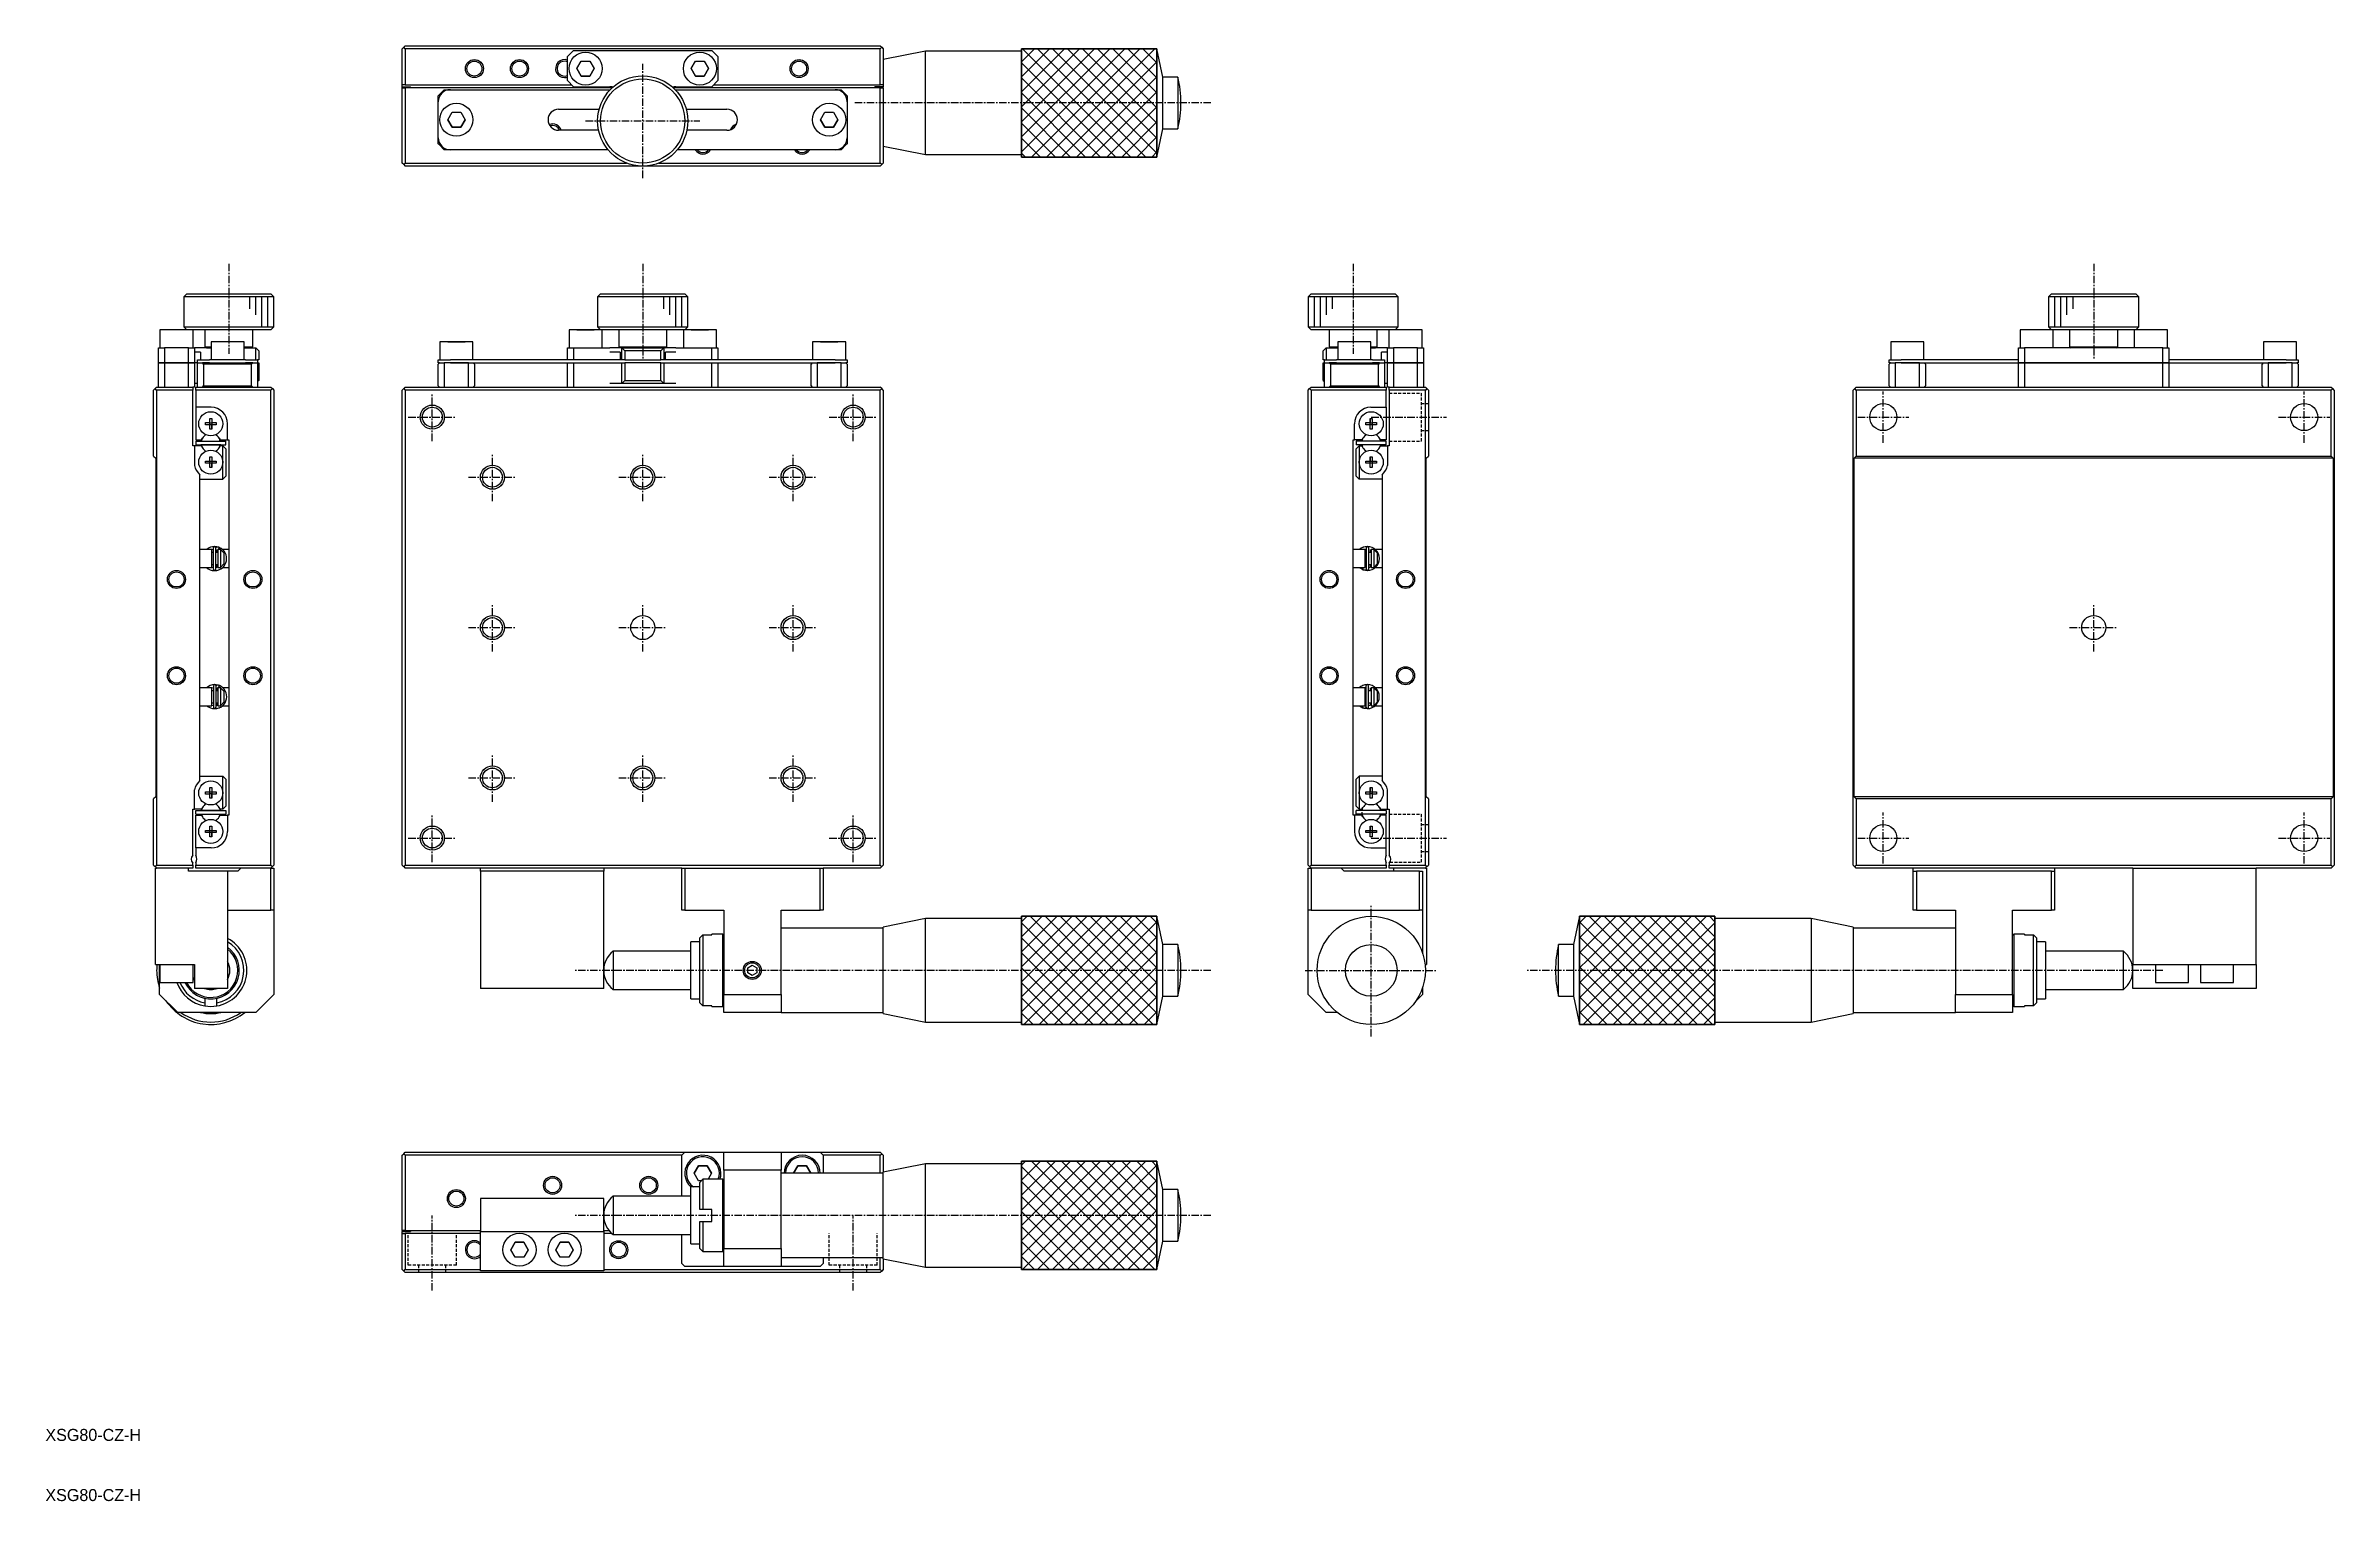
# Model space of a CAD drawing. Extents: x 10 to 391, y 10 to 252.
import ezdxf

# ---------------------------------------------------------------- set-up
doc = ezdxf.new("R2010")
doc.units = 0
doc.linetypes.add('CENTER', pattern=[2, 1.25, -0.25, 0.25, -0.25])
doc.linetypes.add('DASHED', pattern=[0.75, 0.5, -0.25])
doc.layers.get('0').update_dxf_attribs({"linetype": 'CONTINUOUS'})
doc.layers.add('CENTER', color=1, linetype='CENTER')
doc.styles.get("Standard").update_dxf_attribs({"font": 'FG教科書体NT-M'})

msp = doc.modelspace()

# ---------------------------------------------------------------- texts
at = {"color": 7, "linetype": 'CONTINUOUS'}
for p in [(10, 20), (10, 10)]:
    msp.add_text('XSG80-CZ-H', height=2, dxfattribs=at).set_placement(p)

# ---------------------------------------------------------------- linework, layer by layer
at = {"color": 7, "linetype": 'CONTINUOUS'}
for p, q in [((69.344929, 251.5), (69.594929, 251.75)), ((69.344929, 245.5), (69.344929, 251.5)), ((69.594929, 251.75), (69.844929, 252)), ((69.844929, 251.5), (69.594929, 251.75)), ((69.844929, 252), (148.844929, 252)), ((148.844929, 251.5), (69.844929, 251.5)), ((69.844929, 251.5), (69.844929, 245.5)), ((97.844929, 251.2), (96.844929, 250.2)), ((97.844929, 251.2), (120.844929, 251.2)), ((121.844929, 250.2), (120.844929, 251.2)), ((148.844929, 252), (149.094929, 251.75)), ((149.094929, 251.75), (148.844929, 251.5)), ((148.844929, 245.5), (148.844929, 251.5)), ((149.094929, 251.75), (149.344929, 251.5)), ((149.344929, 251.5), (149.344929, 245.5)), ((172.344929, 251.5), (194.844929, 251.5)), ((172.344929, 233.5), (172.344929, 251.5)), ((195.844929, 246.8), (194.844929, 251.5)), ((194.844929, 251.5), (194.844929, 233.5)), ((96.844929, 246.2), (96.844929, 250.2)), ((98.401554, 248.2), (99.123242, 249.45)), ((99.123242, 246.95), (98.401554, 248.2)), ((98.401554, 248.2), (99.123242, 246.95)), ((99.123242, 249.45), (100.566617, 249.45)), ((100.566617, 249.45), (101.288305, 248.2)), ((101.288305, 248.2), (100.566617, 246.95)), ((100.566617, 246.95), (101.288305, 248.2)), ((117.401554, 248.2), (118.123242, 249.45)), ((118.123242, 246.95), (117.401554, 248.2)), ((117.401554, 248.2), (118.123242, 246.95)), ((118.123242, 249.45), (119.566617, 249.45)), ((119.566617, 249.45), (120.288305, 248.2)), ((120.288305, 248.2), (119.566617, 246.95)), ((119.566617, 246.95), (120.288305, 248.2)), ((121.844929, 250.2), (121.844929, 246.2)), ((156.344929, 251.1), (149.344929, 249.7)), ((156.344929, 242.5), (156.344929, 251.1)), ((172.344929, 251.1), (156.344929, 251.1)), ((69.844929, 245.5), (69.344929, 245.5)), ((69.344929, 245.2), (69.344929, 245.5)), ((69.344929, 245.2), (70.744929, 245.2)), ((69.344929, 245), (69.344929, 245.2)), ((69.344929, 232.5), (69.344929, 245)), ((69.344929, 245), (69.844929, 245)), ((69.844929, 245.5), (97.544929, 245.5)), ((69.844929, 245), (69.844929, 232.5)), ((104.24591, 245), (69.844929, 245)), ((70.744929, 245), (70.744929, 245.2)), ((75.344929, 243.7), (75.544929, 243.9)), ((75.344929, 242.7), (75.344929, 243.7)), ((76.344929, 244.7), (75.544929, 243.9)), ((75.544929, 243.9), (75.544929, 243.57178)), ((76.344929, 244.7), (77.344929, 244.7)), ((77.344929, 244.7), (103.940302, 244.7)), ((96.844929, 246.2), (97.844929, 245.2)), ((97.844929, 245.2), (103.844929, 245.2)), ((100.566617, 246.95), (99.123242, 246.95)), ((99.123242, 246.95), (100.566617, 246.95)), ((148.844929, 245), (114.443949, 245)), ((114.749557, 244.7), (141.344929, 244.7)), ((114.844929, 245.2), (120.844929, 245.2)), ((119.566617, 246.95), (118.123242, 246.95)), ((118.123242, 246.95), (119.566617, 246.95)), ((120.844929, 245.2), (121.844929, 246.2)), ((121.144929, 245.5), (148.844929, 245.5)), ((141.344929, 244.7), (142.344929, 244.7)), ((143.144929, 243.9), (142.344929, 244.7)), ((143.144929, 243.57178), (143.144929, 243.9)), ((143.144929, 243.9), (143.344929, 243.7)), ((143.344929, 243.7), (143.344929, 242.7)), ((147.944929, 245), (147.944929, 245.2)), ((149.344929, 245.2), (147.944929, 245.2)), ((149.344929, 245.5), (148.844929, 245.5)), ((148.844929, 232.5), (148.844929, 245)), ((148.844929, 245), (149.344929, 245)), ((149.344929, 245.5), (149.344929, 245.2)), ((149.344929, 245), (149.344929, 245.2)), ((149.344929, 245), (149.344929, 232.5)), ((195.844929, 238.2), (195.844929, 246.8)), ((198.344929, 246.8), (195.844929, 246.8)), ((198.344929, 246.8), (198.344929, 242.5)), ((75.344929, 236.7), (75.344929, 242.7)), ((76.901554, 239.7), (77.623242, 240.95)), ((77.623242, 240.95), (79.066617, 240.95)), ((79.066617, 240.95), (79.788305, 239.7)), ((95.344929, 241.45), (102.102865, 241.45)), ((116.586994, 241.45), (123.344929, 241.45)), ((138.901554, 239.7), (139.623242, 240.95)), ((139.623242, 240.95), (141.066617, 240.95)), ((141.066617, 240.95), (141.788305, 239.7)), ((143.344929, 242.7), (143.344929, 236.7)), ((156.344929, 233.9), (156.344929, 242.5)), ((198.344929, 242.5), (198.344929, 238.2)), ((75.344929, 235.7), (75.344929, 236.7)), ((77.623242, 238.45), (76.901554, 239.7)), ((76.901554, 239.7), (77.623242, 238.45)), ((79.066617, 238.45), (77.623242, 238.45)), ((77.623242, 238.45), (79.066617, 238.45)), ((79.788305, 239.7), (79.066617, 238.45)), ((79.066617, 238.45), (79.788305, 239.7)), ((102.006844, 237.95), (95.344929, 237.95)), ((123.344929, 237.95), (116.683015, 237.95)), ((139.623242, 238.45), (138.901554, 239.7)), ((138.901554, 239.7), (139.623242, 238.45)), ((141.066617, 238.45), (139.623242, 238.45)), ((139.623242, 238.45), (141.066617, 238.45)), ((141.788305, 239.7), (141.066617, 238.45)), ((141.066617, 238.45), (141.788305, 239.7)), ((143.344929, 236.7), (143.344929, 235.7)), ((194.844929, 233.5), (195.844929, 238.2)), ((195.844929, 238.2), (198.344929, 238.2)), ((69.594929, 232.25), (69.344929, 232.5)), ((69.844929, 232.5), (69.594929, 232.25)), ((69.594929, 232.25), (69.844929, 232)), ((69.844929, 232.5), (106.652347, 232.5)), ((75.544929, 235.5), (75.344929, 235.7)), ((75.544929, 235.82822), (75.544929, 235.5)), ((75.544929, 235.5), (76.344929, 234.7)), ((77.344929, 234.7), (76.344929, 234.7)), ((103.582118, 234.7), (77.344929, 234.7)), ((112.037512, 232.5), (148.844929, 232.5)), ((141.344929, 234.7), (115.107741, 234.7)), ((142.344929, 234.7), (141.344929, 234.7)), ((142.344929, 234.7), (143.144929, 235.5)), ((143.144929, 235.5), (143.144929, 235.82822)), ((143.344929, 235.7), (143.144929, 235.5)), ((149.094929, 232.25), (148.844929, 232.5)), ((148.844929, 232), (149.094929, 232.25)), ((149.344929, 232.5), (149.094929, 232.25)), ((149.344929, 235.3), (156.344929, 233.9)), ((156.344929, 233.9), (172.344929, 233.9)), ((194.844929, 233.5), (172.344929, 233.5)), ((109.344929, 232), (69.844929, 232)), ((148.844929, 232), (109.344929, 232)), ((33.5, 210.75), (33, 210.25)), ((48, 210.25), (33, 210.25)), ((33, 210.25), (33, 205.25)), ((33.5, 210.75), (47.5, 210.75)), ((48, 210.25), (47.5, 210.75)), ((48, 205.25), (48, 210.25)), ((102.344929, 210.75), (101.844929, 210.25)), ((109.344929, 210.25), (101.844929, 210.25)), ((101.844929, 210.25), (101.844929, 205.25)), ((102.344929, 210.75), (109.344929, 210.75)), ((109.344929, 210.75), (116.344929, 210.75)), ((116.844929, 210.25), (109.344929, 210.25)), ((116.844929, 210.25), (116.344929, 210.75)), ((116.844929, 205.25), (116.844929, 210.25)), ((220.5, 210.75), (220, 210.25)), ((235, 210.25), (220, 210.25)), ((220, 210.25), (220, 205.25)), ((220.5, 210.75), (234.5, 210.75)), ((235, 210.25), (234.5, 210.75)), ((235, 205.25), (235, 210.25)), ((343.655071, 210.75), (343.155071, 210.25)), ((358.155071, 210.25), (343.155071, 210.25)), ((343.155071, 210.25), (343.155071, 205.25)), ((343.655071, 210.75), (357.655071, 210.75)), ((358.155071, 210.25), (357.655071, 210.75)), ((358.155071, 205.25), (358.155071, 210.25)), ((28.8, 199.25), (28.8, 201.75)), ((28.8, 201.75), (29.8, 201.75)), ((34.55, 204.75), (29.05, 204.75)), ((29.05, 204.75), (29.05, 201.75)), ((29.8, 201.75), (29.8, 199.25)), ((33.8, 201.75), (29.8, 201.75)), ((33, 205.25), (48, 205.25)), ((33, 205.25), (33.5, 204.75)), ((33.8, 199.25), (33.8, 201.75)), ((33.8, 201.75), (34.8, 201.75)), ((47.5, 204.75), (34.55, 204.75)), ((34.55, 201.75), (34.55, 204.75)), ((34.8, 201.75), (34.8, 199.25)), ((36.8, 201.75), (34.8, 201.75)), ((36.5, 204.75), (36.5, 201.95)), ((36.5, 201.95), (37.55, 201.95)), ((36.5, 201.95), (36.7, 201.75)), ((36.8, 201.75), (37.55, 201.75)), ((43.05, 202.75), (37.55, 202.75)), ((37.55, 202.75), (37.55, 199.75)), ((43.05, 199.75), (43.05, 202.75)), ((43.05, 201.95), (44.5, 201.95)), ((43.05, 201.75), (45, 201.75)), ((44.3, 201.75), (44.5, 201.95)), ((44.5, 201.95), (44.5, 204.75)), ((45, 199.75), (45, 201.75)), ((45, 201.75), (45.5, 201.25)), ((47.5, 204.75), (48, 205.25)), ((78.344929, 202.75), (75.594929, 202.75)), ((81.094929, 202.75), (75.594929, 202.75)), ((75.594929, 202.75), (75.594929, 199.75)), ((76.901554, 202.75), (77.623242, 202.75)), ((77.623242, 202.75), (76.901554, 202.75)), ((77.623242, 202.75), (79.066617, 202.75)), ((79.066617, 202.75), (77.623242, 202.75)), ((81.094929, 202.75), (78.344929, 202.75)), ((79.066617, 202.75), (79.788305, 202.75)), ((79.788305, 202.75), (79.066617, 202.75)), ((81.094929, 199.75), (81.094929, 202.75)), ((96.844929, 199.75), (96.844929, 201.75)), ((96.844929, 201.75), (97.844929, 201.75)), ((99.844929, 204.75), (97.094929, 204.75)), ((102.344929, 204.75), (97.094929, 204.75)), ((97.094929, 204.75), (97.094929, 201.75)), ((97.844929, 201.75), (97.844929, 199.75)), ((97.844929, 201.75), (103.844929, 201.75)), ((98.401554, 204.75), (99.123242, 204.75)), ((99.123242, 204.75), (98.401554, 204.75)), ((99.123242, 204.75), (100.566617, 204.75)), ((100.566617, 204.75), (99.123242, 204.75)), ((102.344929, 204.75), (99.844929, 204.75)), ((100.566617, 204.75), (101.288305, 204.75)), ((101.288305, 204.75), (100.566617, 204.75)), ((101.844929, 205.25), (116.844929, 205.25)), ((101.844929, 205.25), (102.344929, 204.75)), ((116.344929, 204.75), (102.344929, 204.75)), ((102.594929, 201.75), (102.594929, 204.75)), ((105.544929, 201.75), (103.844929, 201.75)), ((105.344929, 204.75), (105.344929, 201.95)), ((105.344929, 201.95), (113.344929, 201.95)), ((105.344929, 201.95), (105.544929, 201.75)), ((105.844929, 201.75), (105.544929, 201.75)), ((105.844929, 199.75), (105.844929, 201.75)), ((105.844929, 201.75), (106.344929, 201.25)), ((105.844929, 201.75), (112.844929, 201.75)), ((112.844929, 201.75), (112.344929, 201.25)), ((113.144929, 201.75), (112.844929, 201.75)), ((112.844929, 201.75), (112.844929, 199.75)), ((113.144929, 201.75), (113.344929, 201.95)), ((114.844929, 201.75), (113.144929, 201.75)), ((113.344929, 201.95), (113.344929, 204.75)), ((114.844929, 201.75), (120.844929, 201.75)), ((116.094929, 204.75), (116.094929, 201.75)), ((116.344929, 204.75), (116.844929, 205.25)), ((121.594929, 204.75), (116.344929, 204.75)), ((118.844929, 204.75), (116.344929, 204.75)), ((117.401554, 204.75), (118.123242, 204.75)), ((118.123242, 204.75), (117.401554, 204.75)), ((118.123242, 204.75), (119.566617, 204.75)), ((119.566617, 204.75), (118.123242, 204.75)), ((121.594929, 204.75), (118.844929, 204.75)), ((119.566617, 204.75), (120.288305, 204.75)), ((120.288305, 204.75), (119.566617, 204.75)), ((120.844929, 199.75), (120.844929, 201.75)), ((120.844929, 201.75), (121.844929, 201.75)), ((121.594929, 201.75), (121.594929, 204.75)), ((121.844929, 201.75), (121.844929, 199.75)), ((140.344929, 202.75), (137.594929, 202.75)), ((143.094929, 202.75), (137.594929, 202.75)), ((137.594929, 202.75), (137.594929, 199.75)), ((138.901554, 202.75), (139.623242, 202.75)), ((139.623242, 202.75), (138.901554, 202.75)), ((139.623242, 202.75), (141.066617, 202.75)), ((141.066617, 202.75), (139.623242, 202.75)), ((143.094929, 202.75), (140.344929, 202.75)), ((141.066617, 202.75), (141.788305, 202.75)), ((141.788305, 202.75), (141.066617, 202.75)), ((143.094929, 199.75), (143.094929, 202.75)), ((220, 205.25), (235, 205.25)), ((220, 205.25), (220.5, 204.75)), ((233.45, 204.75), (220.5, 204.75)), ((223, 201.75), (222.5, 201.25)), ((223, 201.75), (223, 199.75)), ((223, 201.75), (224.95, 201.75)), ((223.5, 204.75), (223.5, 201.95)), ((223.5, 201.95), (224.95, 201.95)), ((223.5, 201.95), (223.7, 201.75)), ((230.45, 202.75), (224.95, 202.75)), ((224.95, 202.75), (224.95, 199.75)), ((230.45, 199.75), (230.45, 202.75)), ((230.45, 201.95), (231.5, 201.95)), ((230.45, 201.75), (231.2, 201.75)), ((233.2, 201.75), (231.2, 201.75)), ((231.3, 201.75), (231.5, 201.95)), ((231.5, 201.95), (231.5, 204.75)), ((233.2, 199.25), (233.2, 201.75)), ((233.2, 201.75), (234.2, 201.75)), ((238.95, 204.75), (233.45, 204.75)), ((233.45, 204.75), (233.45, 201.75)), ((234.2, 201.75), (234.2, 199.25)), ((238.2, 201.75), (234.2, 201.75)), ((234.5, 204.75), (235, 205.25)), ((238.2, 199.25), (238.2, 201.75)), ((238.2, 201.75), (239.2, 201.75)), ((238.95, 201.75), (238.95, 204.75)), ((239.2, 201.75), (239.2, 199.25)), ((322.405071, 202.75), (316.905071, 202.75)), ((316.905071, 202.75), (316.905071, 199.75)), ((322.405071, 199.75), (322.405071, 202.75)), ((338.155071, 199.25), (338.155071, 201.75)), ((338.155071, 201.75), (339.155071, 201.75)), ((343.905071, 204.75), (338.405071, 204.75)), ((338.405071, 204.75), (338.405071, 201.75)), ((339.155071, 201.75), (339.155071, 199.25)), ((362.155071, 201.75), (339.155071, 201.75)), ((343.155071, 205.25), (350.655071, 205.25)), ((343.155071, 205.25), (343.655071, 204.75)), ((350.655071, 204.75), (343.905071, 204.75)), ((343.905071, 201.75), (343.905071, 204.75)), ((346.655071, 204.75), (346.655071, 201.95)), ((346.655071, 201.95), (350.655071, 201.95)), ((346.655071, 201.95), (346.855071, 201.75)), ((350.655071, 205.25), (358.155071, 205.25)), ((357.405071, 204.75), (350.655071, 204.75)), ((350.655071, 201.95), (354.655071, 201.95)), ((354.455071, 201.75), (354.655071, 201.95)), ((354.655071, 201.95), (354.655071, 204.75)), ((362.905071, 204.75), (357.405071, 204.75)), ((357.405071, 204.75), (357.405071, 201.75)), ((357.655071, 204.75), (358.155071, 205.25)), ((362.155071, 199.25), (362.155071, 201.75)), ((362.155071, 201.75), (363.155071, 201.75)), ((362.905071, 201.75), (362.905071, 204.75)), ((363.155071, 201.75), (363.155071, 199.25)), ((384.405071, 202.75), (378.905071, 202.75)), ((378.905071, 202.75), (378.905071, 199.75)), ((384.405071, 199.75), (384.405071, 202.75)), ((29.8, 199.25), (28.8, 199.25)), ((28.8, 195.25), (28.8, 199.25)), ((28.8, 199.25), (29.8, 199.25)), ((29.8, 199.25), (33.8, 199.25)), ((29.8, 199.25), (29.8, 195.25)), ((33.8, 199.25), (29.8, 199.25)), ((34.8, 199.25), (33.8, 199.25)), ((33.8, 195.25), (33.8, 199.25)), ((33.8, 199.25), (34.8, 199.25)), ((35.8, 201.05), (34.8, 201.05)), ((34.8, 199.25), (34.8, 195.25)), ((35.3, 199.25), (34.8, 199.25)), ((35.3, 199.25), (35.3, 199.75)), ((35.3, 199.75), (37.3, 199.75)), ((35.3, 195.25), (35.3, 199.25)), ((35.3, 199.25), (36.1, 199.25)), ((35.8, 201.05), (35.8, 199.75)), ((36.3, 199.05), (36.1, 199.25)), ((36.1, 199.25), (36.42822, 199.25)), ((36.42822, 199.25), (36.1, 199.25)), ((44.3, 199.05), (36.3, 199.05)), ((36.3, 199.05), (36.3, 195.45)), ((37.3, 199.25), (36.42822, 199.25)), ((43.3, 199.75), (37.3, 199.75)), ((37.3, 199.25), (43.3, 199.25)), ((43.3, 199.75), (45.3, 199.75)), ((44.17178, 199.25), (43.3, 199.25)), ((44.17178, 199.25), (44.5, 199.25)), ((44.5, 199.25), (44.17178, 199.25)), ((44.5, 199.25), (44.3, 199.05)), ((44.3, 195.45), (44.3, 199.05)), ((44.5, 199.25), (45.3, 199.25)), ((45.5, 199.75), (45.3, 199.75)), ((45.3, 199.75), (45.3, 199.25)), ((45.3, 199.25), (45.3, 195.25)), ((45.3, 199.25), (45.5, 199.25)), ((45.5, 201.25), (45.5, 199.75)), ((45.5, 199.25), (45.5, 196.35)), ((75.344929, 199.25), (75.344929, 199.75)), ((75.344929, 199.75), (77.344929, 199.75)), ((75.544929, 199.25), (75.344929, 199.05)), ((75.544929, 199.25), (75.344929, 199.25)), ((75.344929, 195.45), (75.344929, 199.05)), ((75.544929, 199.25), (76.344929, 199.25)), ((76.344929, 199.25), (76.344929, 195.25)), ((77.344929, 199.25), (76.344929, 199.25)), ((77.344929, 199.25), (76.344929, 199.25)), ((106.144929, 199.75), (77.344929, 199.75)), ((80.344929, 199.25), (77.344929, 199.25)), ((77.344929, 199.25), (80.344929, 199.25)), ((80.344929, 195.25), (80.344929, 199.25)), ((80.344929, 199.25), (106.144929, 199.25)), ((81.344929, 199.05), (81.144929, 199.25)), ((81.344929, 199.05), (81.344929, 195.45)), ((96.844929, 195.25), (96.844929, 199.25)), ((97.844929, 199.25), (97.844929, 195.25)), ((105.57698, 201.05), (103.844929, 201.05)), ((105.57698, 201.05), (105.57698, 199.75)), ((105.844929, 195.85), (105.844929, 199.25)), ((106.344929, 199.75), (106.144929, 199.75)), ((106.144929, 199.25), (106.344929, 199.25)), ((106.344929, 201.25), (106.344929, 199.75)), ((112.344929, 201.25), (106.344929, 201.25)), ((106.344929, 199.75), (112.344929, 199.75)), ((106.344929, 199.25), (106.344929, 196.35)), ((112.344929, 199.25), (106.344929, 199.25)), ((112.344929, 199.75), (112.344929, 201.25)), ((112.544929, 199.75), (112.344929, 199.75)), ((112.344929, 196.35), (112.344929, 199.25)), ((112.344929, 199.25), (112.544929, 199.25)), ((141.344929, 199.75), (112.544929, 199.75)), ((112.544929, 199.25), (138.344929, 199.25)), ((112.844929, 199.25), (112.844929, 195.85)), ((114.844929, 201.05), (113.112879, 201.05)), ((113.112879, 199.75), (113.112879, 201.05)), ((120.844929, 195.25), (120.844929, 199.25)), ((121.844929, 199.25), (121.844929, 195.25)), ((137.544929, 199.25), (137.344929, 199.05)), ((137.344929, 195.45), (137.344929, 199.05)), ((138.344929, 199.25), (138.344929, 195.25)), ((141.344929, 199.25), (138.344929, 199.25)), ((138.344929, 199.25), (141.344929, 199.25)), ((141.344929, 199.75), (143.344929, 199.75)), ((142.344929, 199.25), (141.344929, 199.25)), ((142.344929, 199.25), (141.344929, 199.25)), ((142.344929, 195.25), (142.344929, 199.25)), ((142.344929, 199.25), (143.144929, 199.25)), ((143.344929, 199.05), (143.144929, 199.25)), ((143.344929, 199.25), (143.144929, 199.25)), ((143.344929, 199.75), (143.344929, 199.25)), ((143.344929, 199.05), (143.344929, 195.45)), ((222.5, 199.75), (222.5, 201.25)), ((222.7, 199.75), (222.5, 199.75)), ((222.5, 196.35), (222.5, 199.25)), ((222.5, 199.25), (222.7, 199.25)), ((222.7, 199.25), (222.7, 199.75)), ((222.7, 199.75), (224.7, 199.75)), ((222.7, 195.25), (222.7, 199.25)), ((222.7, 199.25), (223.5, 199.25)), ((223.7, 199.05), (223.5, 199.25)), ((223.5, 199.25), (223.82822, 199.25)), ((223.82822, 199.25), (223.5, 199.25)), ((231.7, 199.05), (223.7, 199.05)), ((223.7, 199.05), (223.7, 195.45)), ((224.7, 199.25), (223.82822, 199.25)), ((230.7, 199.75), (224.7, 199.75)), ((224.7, 199.25), (230.7, 199.25)), ((230.7, 199.75), (232.7, 199.75)), ((231.57178, 199.25), (230.7, 199.25)), ((231.57178, 199.25), (231.9, 199.25)), ((231.9, 199.25), (231.57178, 199.25)), ((231.9, 199.25), (231.7, 199.05)), ((231.7, 195.45), (231.7, 199.05)), ((231.9, 199.25), (232.7, 199.25)), ((233.2, 201.05), (232.2, 201.05)), ((232.2, 199.75), (232.2, 201.05)), ((232.7, 199.75), (232.7, 199.25)), ((232.7, 199.25), (232.7, 195.25)), ((233.2, 199.25), (232.7, 199.25)), ((234.2, 199.25), (233.2, 199.25)), ((233.2, 195.25), (233.2, 199.25)), ((233.2, 199.25), (234.2, 199.25)), ((234.2, 199.25), (238.2, 199.25)), ((234.2, 199.25), (234.2, 195.25)), ((238.2, 199.25), (234.2, 199.25)), ((239.2, 199.25), (238.2, 199.25)), ((238.2, 195.25), (238.2, 199.25)), ((238.2, 199.25), (239.2, 199.25)), ((239.2, 199.25), (239.2, 195.25)), ((316.655071, 199.25), (316.655071, 199.75)), ((316.655071, 199.75), (318.655071, 199.75)), ((316.855071, 199.25), (316.655071, 199.05)), ((316.855071, 199.25), (316.655071, 199.25)), ((316.655071, 195.45), (316.655071, 199.05)), ((316.855071, 199.25), (317.655071, 199.25)), ((317.655071, 199.25), (317.655071, 195.25)), ((318.655071, 199.25), (317.655071, 199.25)), ((318.655071, 199.25), (317.655071, 199.25)), ((338.155071, 199.75), (318.655071, 199.75)), ((321.655071, 199.25), (318.655071, 199.25)), ((318.655071, 199.25), (321.655071, 199.25)), ((321.655071, 195.25), (321.655071, 199.25)), ((321.655071, 199.25), (338.155071, 199.25)), ((322.655071, 199.05), (322.455071, 199.25)), ((322.655071, 199.05), (322.655071, 195.45)), ((339.155071, 199.25), (338.155071, 199.25)), ((338.155071, 195.25), (338.155071, 199.25)), ((338.155071, 199.25), (339.155071, 199.25)), ((339.155071, 199.25), (362.155071, 199.25)), ((339.155071, 199.25), (339.155071, 195.25)), ((362.155071, 199.25), (339.155071, 199.25)), ((363.155071, 199.25), (362.155071, 199.25)), ((362.155071, 195.25), (362.155071, 199.25)), ((362.155071, 199.25), (363.155071, 199.25)), ((382.655071, 199.75), (363.155071, 199.75)), ((363.155071, 199.25), (363.155071, 195.25)), ((363.155071, 199.25), (379.655071, 199.25)), ((378.855071, 199.25), (378.655071, 199.05)), ((378.655071, 195.45), (378.655071, 199.05)), ((379.655071, 199.25), (379.655071, 195.25)), ((382.655071, 199.25), (379.655071, 199.25)), ((379.655071, 199.25), (382.655071, 199.25)), ((382.655071, 199.75), (384.655071, 199.75)), ((383.655071, 199.25), (382.655071, 199.25)), ((383.655071, 199.25), (382.655071, 199.25)), ((383.655071, 195.25), (383.655071, 199.25)), ((383.655071, 199.25), (384.455071, 199.25)), ((384.655071, 199.05), (384.455071, 199.25)), ((384.655071, 199.25), (384.455071, 199.25)), ((384.655071, 199.75), (384.655071, 199.25)), ((384.655071, 199.05), (384.655071, 195.45)), ((28.25, 195), (28, 194.75)), ((28, 183.75), (28, 194.75)), ((28.5, 195.25), (28.25, 195)), ((28.5, 194.75), (28.25, 195)), ((28.5, 195.25), (34.5, 195.25)), ((34.5, 194.75), (28.5, 194.75)), ((28.5, 194.75), (28.5, 115.75)), ((34.8, 195.25), (34.5, 195.25)), ((34.5, 195.25), (34.5, 194.75)), ((34.5, 185.45), (34.5, 194.75)), ((35.3, 195.85), (34.8, 195.85)), ((35, 195.25), (47.5, 195.25)), ((35, 194.75), (35, 195.25)), ((47.5, 194.75), (35, 194.75)), ((35, 194.75), (35, 191.9)), ((36.1, 195.25), (36.3, 195.45)), ((36.3, 195.45), (44.3, 195.45)), ((44.3, 195.45), (44.5, 195.25)), ((45.5, 196.35), (45.3, 196.15)), ((47.5, 195.25), (47.75, 195)), ((47.75, 195), (47.5, 194.75)), ((47.5, 115.75), (47.5, 194.75)), ((47.75, 195), (48, 194.75)), ((48, 194.75), (48, 115.75)), ((69.594929, 195), (69.344929, 194.75)), ((69.344929, 115.75), (69.344929, 194.75)), ((69.844929, 195.25), (69.594929, 195)), ((69.594929, 195), (69.844929, 194.75)), ((69.844929, 195.25), (148.844929, 195.25)), ((69.844929, 194.75), (69.844929, 115.75)), ((148.844929, 194.75), (69.844929, 194.75)), ((75.344929, 195.45), (75.544929, 195.25)), ((81.144929, 195.25), (81.344929, 195.45)), ((105.844929, 195.85), (103.844929, 195.85)), ((106.344929, 196.35), (105.844929, 195.85)), ((112.844929, 195.85), (105.844929, 195.85)), ((106.344929, 196.35), (112.344929, 196.35)), ((112.344929, 196.35), (112.844929, 195.85)), ((114.844929, 195.85), (112.844929, 195.85)), ((137.344929, 195.45), (137.544929, 195.25)), ((143.144929, 195.25), (143.344929, 195.45)), ((149.094929, 195), (148.844929, 195.25)), ((148.844929, 194.75), (149.094929, 195)), ((148.844929, 115.75), (148.844929, 194.75)), ((149.344929, 194.75), (149.094929, 195)), ((149.344929, 194.75), (149.344929, 115.75)), ((220, 194.75), (220.25, 195)), ((220, 115.75), (220, 194.75)), ((220.25, 195), (220.5, 195.25)), ((220.5, 194.75), (220.25, 195)), ((220.5, 195.25), (233, 195.25)), ((233, 194.75), (220.5, 194.75)), ((220.5, 194.75), (220.5, 115.75)), ((222.5, 196.35), (222.7, 196.15)), ((223.5, 195.25), (223.7, 195.45)), ((223.7, 195.45), (231.7, 195.45)), ((231.7, 195.45), (231.9, 195.25)), ((233.2, 195.85), (232.7, 195.85)), ((233, 195.25), (233, 194.75)), ((233, 191.9), (233, 194.75)), ((233.5, 195.25), (233.2, 195.25)), ((233.5, 195.25), (239.5, 195.25)), ((233.5, 194.75), (233.5, 195.25)), ((233.5, 194.75), (233.5, 185.45)), ((239.5, 194.75), (233.5, 194.75)), ((239.75, 195), (239.5, 195.25)), ((239.75, 195), (239.5, 194.75)), ((239.5, 115.75), (239.5, 194.75)), ((240, 194.75), (239.75, 195)), ((240, 194.75), (240, 183.75)), ((310.905071, 195), (310.655071, 194.75)), ((310.655071, 115.75), (310.655071, 194.75)), ((310.905071, 195), (311.155071, 195.25)), ((311.155071, 194.75), (310.905071, 195)), ((311.155071, 195.25), (390.155071, 195.25)), ((390.155071, 194.75), (311.155071, 194.75)), ((311.155071, 194.75), (311.155071, 183.75)), ((316.655071, 195.45), (316.855071, 195.25)), ((322.455071, 195.25), (322.655071, 195.45)), ((378.655071, 195.45), (378.855071, 195.25)), ((384.455071, 195.25), (384.655071, 195.45)), ((390.155071, 195.25), (390.405071, 195)), ((390.405071, 195), (390.155071, 194.75)), ((390.155071, 183.75), (390.155071, 194.75)), ((390.655071, 194.75), (390.405071, 195)), ((390.655071, 194.75), (390.655071, 115.75)), ((37.55, 191.9), (35, 191.9)), ((35, 191.9), (35, 186.45)), ((230.45, 191.9), (233, 191.9)), ((233, 191.9), (233, 186.45)), ((35.955588, 186.45), (36.125185, 186.74375)), ((36.613639, 189.33), (37.32, 189.33)), ((36.613639, 188.97), (36.613639, 189.33)), ((37.32, 188.97), (36.613639, 188.97)), ((37.32, 190.036361), (37.68, 190.036361)), ((37.32, 189.33), (37.32, 190.036361)), ((37.330372, 189.319628), (37.32, 189.33)), ((37.330372, 188.980372), (37.32, 188.97)), ((37.32, 188.263639), (37.32, 188.97)), ((37.68, 188.263639), (37.32, 188.263639)), ((37.330372, 188.980372), (37.330372, 189.319628)), ((37.330372, 189.319628), (37.669628, 189.319628)), ((37.669628, 188.980372), (37.330372, 188.980372)), ((37.669628, 189.319628), (37.68, 189.33)), ((37.669628, 189.319628), (37.669628, 188.980372)), ((37.669628, 188.980372), (37.68, 188.97)), ((37.68, 190.036361), (37.68, 189.33)), ((37.68, 190.036361), (37.68, 189.33)), ((37.68, 189.33), (38.386361, 189.33)), ((37.68, 188.97), (37.68, 188.263639)), ((38.386361, 188.97), (37.68, 188.97)), ((37.68, 188.263639), (37.68, 188.97)), ((38.386361, 189.33), (38.386361, 188.97)), ((38.874815, 186.74375), (39.044412, 186.45)), ((40.3, 186.45), (40.3, 189.15)), ((227.7, 186.45), (227.7, 189.15)), ((229.125185, 186.74375), (228.955588, 186.45)), ((229.613639, 188.97), (229.613639, 189.33)), ((229.613639, 189.33), (230.32, 189.33)), ((230.32, 188.97), (229.613639, 188.97)), ((230.32, 190.036361), (230.68, 190.036361)), ((230.32, 189.33), (230.32, 190.036361)), ((230.32, 190.036361), (230.32, 189.33)), ((230.330372, 189.319628), (230.32, 189.33)), ((230.330372, 188.980372), (230.32, 188.97)), ((230.32, 188.263639), (230.32, 188.97)), ((230.32, 188.263639), (230.32, 188.97)), ((230.68, 188.263639), (230.32, 188.263639)), ((230.330372, 189.319628), (230.669628, 189.319628)), ((230.330372, 188.980372), (230.330372, 189.319628)), ((230.669628, 188.980372), (230.330372, 188.980372)), ((230.669628, 189.319628), (230.68, 189.33)), ((230.669628, 189.319628), (230.669628, 188.980372)), ((230.669628, 188.980372), (230.68, 188.97)), ((230.68, 190.036361), (230.68, 189.33)), ((230.68, 189.33), (231.386361, 189.33)), ((230.68, 188.97), (230.68, 188.263639)), ((231.386361, 188.97), (230.68, 188.97)), ((231.386361, 189.33), (231.386361, 188.97)), ((232.044412, 186.45), (231.874815, 186.74375)), ((28, 183.75), (28.35, 183.4)), ((28.35, 183.4), (28.35, 127.1)), ((34.8, 185.45), (34.5, 185.45)), ((34.8, 185.45), (34.8, 182.227985)), ((35.955588, 185.45), (34.8, 185.45)), ((35, 186.45), (35.955588, 186.45)), ((35, 186.25), (35, 185.65)), ((35, 186.25), (40, 186.25)), ((35, 185.65), (40, 185.65)), ((35, 185.65), (35.941104, 185.65)), ((35.941104, 185.649998), (35.85, 185.649998)), ((39.15, 185.649998), (35.85, 185.649998)), ((35.941104, 185.649998), (35.85, 185.649998)), ((35.941104, 185.649998), (35.85, 185.649998)), ((35.941104, 185.649998), (35.85, 185.649998)), ((35.941104, 185.649998), (35.85, 185.649998)), ((35.941104, 185.649998), (35.85, 185.649998)), ((35.941104, 185.649998), (35.85, 185.649998)), ((35.941104, 185.649998), (35.85, 185.649998)), ((35.941104, 185.649998), (35.85, 185.649998)), ((35.941104, 185.649998), (35.85, 185.649998)), ((35.941104, 185.649998), (35.85, 185.649998)), ((35.941104, 185.649998), (35.85, 185.649998)), ((35.941104, 185.649998), (35.85, 185.649998)), ((35.941104, 185.649998), (35.85, 185.649998)), ((35.941104, 185.649998), (35.85, 185.649998)), ((35.941104, 185.649998), (35.85, 185.649998)), ((35.941104, 185.649998), (35.85, 185.649998)), ((35.941104, 185.649998), (35.85, 185.649998)), ((35.941104, 185.649998), (35.85, 185.649998)), ((35.941104, 185.649998), (35.85, 185.649998)), ((35.941104, 185.649998), (35.85, 185.649998)), ((35.941104, 185.649998), (35.85, 185.649998)), ((35.941104, 185.649998), (35.85, 185.649998)), ((35.941104, 185.649998), (35.85, 185.649998)), ((35.941104, 185.649998), (35.85, 185.649998)), ((35.941104, 185.649998), (35.85, 185.649998)), ((35.941104, 185.649998), (35.85, 185.649998)), ((35.941104, 185.649998), (35.85, 185.649998)), ((35.941104, 185.649998), (35.85, 185.649998)), ((35.941104, 185.649998), (35.85, 185.649998)), ((35.941104, 185.649998), (35.85, 185.649998)), ((36.125185, 185.15625), (35.955588, 185.45)), ((36.613639, 182.93), (37.32, 182.93)), ((36.613639, 182.57), (36.613639, 182.93)), ((37.32, 183.636361), (37.68, 183.636361)), ((37.32, 182.93), (37.32, 183.636361)), ((37.330372, 182.919628), (37.32, 182.93)), ((37.330372, 182.580372), (37.330372, 182.919628)), ((37.330372, 182.919628), (37.669628, 182.919628)), ((37.669628, 182.919628), (37.68, 182.93)), ((37.669628, 182.919628), (37.669628, 182.580372)), ((37.68, 183.636361), (37.68, 182.93)), ((37.68, 183.636361), (37.68, 182.93)), ((37.68, 182.93), (38.386361, 182.93)), ((38.386361, 182.93), (38.386361, 182.57)), ((39.044412, 185.45), (38.874815, 185.15625)), ((39.044412, 186.45), (40.3, 186.45)), ((39.5, 185.45), (39.044412, 185.45)), ((39.058896, 185.65), (40, 185.65)), ((39.15, 185.649998), (39.058896, 185.649998)), ((39.15, 185.649998), (39.058896, 185.649998)), ((39.15, 185.649998), (39.058896, 185.649998)), ((39.15, 185.649998), (39.058896, 185.649998)), ((39.15, 185.649998), (39.058896, 185.649998)), ((39.15, 185.649998), (39.058896, 185.649998)), ((39.15, 185.649998), (39.058896, 185.649998)), ((39.15, 185.649998), (39.058896, 185.649998)), ((39.15, 185.649998), (39.058896, 185.649998)), ((39.15, 185.649998), (39.058896, 185.649998)), ((39.15, 185.649998), (39.058896, 185.649998)), ((39.15, 185.649998), (39.058896, 185.649998)), ((39.15, 185.649998), (39.058896, 185.649998)), ((39.15, 185.649998), (39.058896, 185.649998)), ((39.15, 185.649998), (39.058896, 185.649998)), ((39.15, 185.649998), (39.058896, 185.649998)), ((39.15, 185.649998), (39.058896, 185.649998)), ((39.15, 185.649998), (39.058896, 185.649998)), ((39.15, 185.649998), (39.058896, 185.649998)), ((39.5, 182.75), (39.5, 185.45)), ((39.5, 185.45), (40, 184.95)), ((39.5, 179.95), (39.5, 182.75)), ((40, 185.65), (40, 186.25)), ((40, 184.95), (40, 180.45)), ((40.3, 186.45), (40.5, 186.45)), ((40.5, 186.45), (40.5, 124.05)), ((227.5, 186.45), (227.7, 186.45)), ((227.5, 124.05), (227.5, 186.45)), ((228.955588, 186.45), (227.7, 186.45)), ((233, 186.25), (228, 186.25)), ((228, 186.25), (228, 185.65)), ((228.941104, 186.25), (228, 186.25)), ((233, 185.65), (228, 185.65)), ((228, 184.95), (228.5, 185.45)), ((228, 180.45), (228, 184.95)), ((228.5, 185.45), (228.5, 182.75)), ((228.5, 185.45), (228.955588, 185.45)), ((228.5, 182.75), (228.5, 179.95)), ((228.941104, 186.25), (228.85, 186.25)), ((228.941104, 186.25), (228.85, 186.25)), ((228.941104, 186.25), (228.85, 186.25)), ((228.941104, 186.25), (228.85, 186.25)), ((232.15, 186.25), (228.85, 186.25)), ((228.941104, 186.25), (228.85, 186.25)), ((228.941104, 186.25), (228.85, 186.25)), ((228.941104, 186.25), (228.85, 186.25)), ((228.955588, 185.45), (229.125185, 185.15625)), ((229.613639, 182.57), (229.613639, 182.93)), ((229.613639, 182.93), (230.32, 182.93)), ((230.32, 183.636361), (230.68, 183.636361)), ((230.32, 182.93), (230.32, 183.636361)), ((230.32, 183.636361), (230.32, 182.93)), ((230.330372, 182.919628), (230.32, 182.93)), ((230.330372, 182.919628), (230.669628, 182.919628)), ((230.330372, 182.580372), (230.330372, 182.919628)), ((230.669628, 182.919628), (230.68, 182.93)), ((230.669628, 182.919628), (230.669628, 182.580372)), ((230.68, 183.636361), (230.68, 182.93)), ((230.68, 182.93), (231.386361, 182.93)), ((231.386361, 182.93), (231.386361, 182.57)), ((231.874815, 185.15625), (232.044412, 185.45)), ((233, 186.45), (232.044412, 186.45)), ((232.044412, 185.45), (233.2, 185.45)), ((232.15, 186.25), (232.058896, 186.25)), ((232.15, 186.25), (232.058896, 186.25)), ((232.15, 186.25), (232.058896, 186.25)), ((232.15, 186.25), (232.058896, 186.25)), ((232.15, 186.25), (232.058896, 186.25)), ((232.15, 186.25), (232.058896, 186.25)), ((232.15, 186.25), (232.058896, 186.25)), ((232.15, 186.25), (232.058896, 186.25)), ((232.15, 186.25), (232.058896, 186.25)), ((232.15, 186.25), (232.058896, 186.25)), ((232.15, 186.25), (232.058896, 186.25)), ((232.15, 186.25), (232.058896, 186.25)), ((232.15, 186.25), (232.058896, 186.25)), ((232.15, 186.25), (232.058896, 186.25)), ((232.15, 186.25), (232.058896, 186.25)), ((232.15, 186.25), (232.058896, 186.25)), ((233, 186.25), (232.058896, 186.25)), ((232.15, 186.25), (232.058896, 186.25)), ((232.15, 186.25), (232.058896, 186.25)), ((232.15, 186.25), (232.058896, 186.25)), ((232.15, 186.25), (232.058896, 186.25)), ((232.15, 186.25), (232.058896, 186.25)), ((232.15, 186.25), (232.058896, 186.25)), ((232.15, 186.25), (232.058896, 186.25)), ((232.15, 186.25), (232.058896, 186.25)), ((232.15, 186.25), (232.058896, 186.25)), ((232.15, 186.25), (232.058896, 186.25)), ((232.15, 186.25), (232.058896, 186.25)), ((232.15, 186.25), (232.058896, 186.25)), ((232.15, 186.25), (232.058896, 186.25)), ((232.15, 186.25), (232.058896, 186.25)), ((232.15, 186.25), (232.058896, 186.25)), ((233, 185.65), (233, 186.25)), ((233.2, 185.45), (233.2, 182.227985)), ((233.5, 185.45), (233.2, 185.45)), ((239.65, 183.4), (240, 183.75)), ((239.65, 127.1), (239.65, 183.4)), ((310.805071, 183.4), (311.155071, 183.75)), ((390.505071, 183.4), (310.805071, 183.4)), ((310.805071, 127.1), (310.805071, 183.4)), ((311.155071, 183.75), (390.155071, 183.75)), ((390.155071, 183.75), (390.505071, 183.4)), ((390.505071, 183.4), (390.505071, 127.1)), ((35.7, 129.829062), (35.7, 180.670938)), ((35.7, 179.95), (39.5, 179.95)), ((37.32, 182.57), (36.613639, 182.57)), ((37.330372, 182.580372), (37.32, 182.57)), ((37.32, 181.863639), (37.32, 182.57)), ((37.68, 181.863639), (37.32, 181.863639)), ((37.669628, 182.580372), (37.330372, 182.580372)), ((37.669628, 182.580372), (37.68, 182.57)), ((37.68, 182.57), (37.68, 181.863639)), ((38.386361, 182.57), (37.68, 182.57)), ((37.68, 181.863639), (37.68, 182.57)), ((40, 180.45), (39.5, 179.95)), ((228.5, 179.95), (228, 180.45)), ((232.3, 179.95), (228.5, 179.95)), ((230.32, 182.57), (229.613639, 182.57)), ((230.330372, 182.580372), (230.32, 182.57)), ((230.32, 181.863639), (230.32, 182.57)), ((230.32, 181.863639), (230.32, 182.57)), ((230.68, 181.863639), (230.32, 181.863639)), ((230.669628, 182.580372), (230.330372, 182.580372)), ((230.669628, 182.580372), (230.68, 182.57)), ((230.68, 182.57), (230.68, 181.863639)), ((231.386361, 182.57), (230.68, 182.57)), ((232.3, 180.670938), (232.3, 129.829062)), ((37.7, 168.25), (35.7, 168.25)), ((37.699949, 168.216016), (37.920454, 168.265234)), ((37.7, 165.25), (37.7, 168.25)), ((37.920506, 167.75), (37.7, 167.75)), ((37.920506, 168.505629), (37.920506, 164.955629)), ((38.865409, 168.595413), (38.174163, 168.729162)), ((38.36175, 168.574479), (38.359919, 168.573701)), ((38.395051, 168.587606), (38.36175, 168.574479)), ((38.370506, 164.955629), (38.370506, 168.505629)), ((38.370506, 167.906077), (38.370804, 167.918863)), ((38.7, 167.75), (38.370506, 167.75)), ((38.370804, 167.918863), (38.371752, 167.932328)), ((38.371752, 167.932328), (38.373349, 167.945729)), ((38.373349, 167.945729), (38.37559, 167.959037)), ((38.37559, 167.959037), (38.378471, 167.972219)), ((38.378471, 167.972219), (38.381986, 167.985247)), ((38.381986, 167.985247), (38.386126, 167.998089)), ((38.386126, 167.998089), (38.390885, 168.010716)), ((38.390885, 168.010716), (38.396251, 168.023098)), ((38.428954, 168.599052), (38.395051, 168.587606)), ((38.396251, 168.023098), (38.402213, 168.035206)), ((38.402213, 168.035206), (38.408759, 168.047012)), ((38.408759, 168.047012), (38.415875, 168.058485)), ((38.415875, 168.058485), (38.423546, 168.0696)), ((38.423546, 168.0696), (38.431756, 168.080327)), ((38.463376, 168.608789), (38.428954, 168.599052)), ((38.431756, 168.080327), (38.440487, 168.090641)), ((38.440487, 168.090641), (38.44972, 168.100516)), ((38.44972, 168.100516), (38.459434, 168.109925)), ((38.459434, 168.109925), (38.469609, 168.118845)), ((38.498233, 168.616795), (38.463376, 168.608789)), ((38.469609, 168.118845), (38.48022, 168.127251)), ((38.48022, 168.127251), (38.491244, 168.135121)), ((38.491244, 168.135121), (38.502655, 168.142432)), ((38.53344, 168.623051), (38.498233, 168.616795)), ((38.5, 168.141145), (38.5, 167.75)), ((38.502655, 168.142432), (38.514425, 168.149165)), ((38.514425, 168.149165), (38.526528, 168.155299)), ((38.526528, 168.155299), (38.538932, 168.160817)), ((38.56891, 168.62754), (38.53344, 168.623051)), ((38.538932, 168.160817), (38.551608, 168.165703)), ((38.551608, 168.165703), (38.564523, 168.16994)), ((38.564523, 168.16994), (38.577644, 168.173517)), ((38.604558, 168.630252), (38.56891, 168.62754)), ((38.577644, 168.173517), (38.590938, 168.17642)), ((38.590938, 168.17642), (38.60437, 168.178642)), ((38.60437, 168.178642), (38.617903, 168.180174)), ((38.640295, 168.63118), (38.604558, 168.630252)), ((38.617903, 168.180174), (38.631503, 168.181011)), ((38.631503, 168.181011), (38.645132, 168.181149)), ((38.676034, 168.630323), (38.640295, 168.63118)), ((38.645132, 168.181149), (38.658754, 168.180587)), ((38.658754, 168.180587), (38.672332, 168.179327)), ((38.672332, 168.179327), (38.685829, 168.177372)), ((38.711689, 168.627682), (38.676034, 168.630323)), ((38.685829, 168.177372), (38.699208, 168.174727)), ((38.699208, 168.174727), (38.700004, 168.174547)), ((38.7, 168.25), (38.7, 165.25)), ((39.2, 168.25), (38.7, 168.25)), ((38.747172, 168.623262), (38.711689, 168.627682)), ((38.782397, 168.617075), (38.747172, 168.623262)), ((38.817276, 168.609134), (38.782397, 168.617075)), ((38.807684, 168.25), (38.81482, 168.264128)), ((38.81482, 168.264128), (38.822056, 168.27893)), ((38.851725, 168.599459), (38.817276, 168.609134)), ((38.84982, 168.314374), (38.81864, 168.249981)), ((38.822056, 168.27893), (38.829347, 168.294308)), ((38.829347, 168.294308), (38.836645, 168.310164)), ((38.836645, 168.310164), (38.843903, 168.326395)), ((38.843903, 168.326395), (38.851074, 168.342897)), ((38.926138, 168.570932), (38.84982, 168.314374)), ((38.851074, 168.342897), (38.858112, 168.359561)), ((38.885656, 168.588073), (38.851725, 168.599459)), ((38.858112, 168.359561), (38.86497, 168.376282)), ((38.86497, 168.376282), (38.871606, 168.392949)), ((38.871606, 168.392949), (38.877975, 168.409456)), ((38.877975, 168.409456), (38.884037, 168.425696)), ((38.884037, 168.425696), (38.889752, 168.441564)), ((38.917243, 168.575736), (38.885656, 168.588073)), ((38.889752, 168.441564), (38.895084, 168.456957)), ((38.895084, 168.456957), (38.899997, 168.471775)), ((38.899997, 168.471775), (38.904461, 168.485923)), ((38.904461, 168.485923), (38.908446, 168.499309)), ((38.92602, 168.570909), (38.906149, 168.579201)), ((38.908446, 168.499309), (38.911926, 168.511846)), ((38.911926, 168.511846), (38.914879, 168.523454)), ((38.914879, 168.523454), (38.917287, 168.534058)), ((38.918096, 168.575239), (38.917243, 168.575736)), ((38.917287, 168.534058), (38.919132, 168.543588)), ((38.920714, 168.569854), (38.918096, 168.575239)), ((38.919132, 168.543588), (38.920404, 168.551983)), ((38.920404, 168.551983), (38.921094, 168.559189)), ((38.921198, 168.565159), (38.920714, 168.569854)), ((38.921094, 168.559189), (38.921198, 168.565159)), ((38.959366, 168.55641), (38.92602, 168.570909)), ((39.2, 168.195683), (39.2, 168.25)), ((39.2, 165.304317), (39.2, 168.195683)), ((39.2, 168.195683), (39.7, 167.666515)), ((40.5, 168.25), (39.444331, 168.25)), ((39.7, 167.666515), (39.7, 165.833485)), ((229.5, 168.25), (227.5, 168.25)), ((229.083013, 168.574719), (229.052757, 168.561763)), ((229.129746, 168.593476), (229.082757, 168.575736)), ((229.082757, 168.575736), (229.084188, 168.576033)), ((229.084188, 168.576033), (229.084506, 168.575257)), ((229.086326, 168.575678), (229.084188, 168.576033)), ((229.131876, 168.594192), (229.129746, 168.593476)), ((229.132808, 168.594503), (229.131876, 168.594192)), ((229.134293, 168.594996), (229.132808, 168.594503)), ((229.135234, 168.595306), (229.134293, 168.594996)), ((229.136868, 168.595841), (229.135234, 168.595306)), ((229.138065, 168.596231), (229.136868, 168.595841)), ((229.140381, 168.596978), (229.138065, 168.596231)), ((229.141535, 168.597347), (229.140381, 168.596978)), ((229.499986, 168.240463), (229.629476, 168.265247)), ((229.5, 165.25), (229.5, 168.25)), ((229.629494, 167.75), (229.5, 167.75)), ((229.500041, 168.140777), (229.629494, 167.906077)), ((229.629494, 168.505629), (229.629494, 164.955629)), ((230.079494, 164.955629), (230.079494, 168.505629)), ((230.5, 167.75), (230.079494, 167.75)), ((230.3, 168.215897), (230.3, 167.75)), ((230.5, 168.25), (230.5, 165.25)), ((231, 168.25), (230.5, 168.25)), ((231, 168.195683), (231, 168.25)), ((231, 168.195683), (231.5, 167.666515)), ((231, 165.304317), (231, 168.195683)), ((231.152642, 168.25), (231.15254, 168.25)), ((232.3, 168.25), (231.15339, 168.25)), ((231.5, 167.666515), (231.5, 165.833485)), ((35.7, 165.25), (37.7, 165.25)), ((37.699831, 165.245156), (37.684677, 165.249766)), ((37.920452, 165.196337), (37.699831, 165.245156)), ((37.7, 165.75), (37.920506, 165.75)), ((38.370506, 165.75), (38.7, 165.75)), ((38.37053, 165.551626), (38.370506, 165.555181)), ((38.700031, 165.282454), (38.370523, 165.196011)), ((38.371034, 165.538134), (38.37053, 165.551626)), ((38.372188, 165.52468), (38.371034, 165.538134)), ((38.373991, 165.511294), (38.372188, 165.52468)), ((38.376439, 165.498007), (38.373991, 165.511294)), ((38.379527, 165.48485), (38.376439, 165.498007)), ((38.383251, 165.471855), (38.379527, 165.48485)), ((38.387602, 165.459051), (38.383251, 165.471855)), ((38.392571, 165.446469), (38.387602, 165.459051)), ((38.39815, 165.434138), (38.392571, 165.446469)), ((38.404326, 165.42209), (38.39815, 165.434138)), ((38.411087, 165.410354), (38.404326, 165.42209)), ((38.418419, 165.398957), (38.411087, 165.410354)), ((38.426305, 165.38793), (38.418419, 165.398957)), ((38.434731, 165.3773), (38.426305, 165.38793)), ((38.443676, 165.367095), (38.434731, 165.3773)), ((38.453121, 165.357341), (38.443676, 165.367095)), ((38.463045, 165.348065), (38.453121, 165.357341)), ((38.473425, 165.339291), (38.463045, 165.348065)), ((38.484236, 165.331043), (38.473425, 165.339291)), ((38.495454, 165.323346), (38.484236, 165.331043)), ((38.50705, 165.31622), (38.495454, 165.323346)), ((38.5, 165.75), (38.5, 165.320332)), ((38.518997, 165.309686), (38.50705, 165.31622)), ((38.531264, 165.303763), (38.518997, 165.309686)), ((38.54382, 165.298469), (38.531264, 165.303763)), ((38.556634, 165.29382), (38.54382, 165.298469)), ((38.569671, 165.289829), (38.556634, 165.29382)), ((38.582897, 165.286509), (38.569671, 165.289829)), ((38.596277, 165.28387), (38.582897, 165.286509)), ((38.609775, 165.28192), (38.596277, 165.28387)), ((38.623354, 165.280665), (38.609775, 165.28192)), ((38.636979, 165.280108), (38.623354, 165.280665)), ((38.650612, 165.280251), (38.636979, 165.280108)), ((38.664216, 165.281093), (38.650612, 165.280251)), ((38.677754, 165.282632), (38.664216, 165.281093)), ((38.69119, 165.284861), (38.677754, 165.282632)), ((38.700016, 165.286714), (38.69119, 165.284861)), ((38.7, 165.25), (39.2, 165.25)), ((38.8615, 164.864887), (38.917243, 164.885522)), ((38.916771, 164.886449), (38.947029, 164.899402)), ((39.7, 165.833485), (39.2, 165.304317)), ((39.2, 165.25), (39.2, 165.304317)), ((39.488251, 165.25), (40.5, 165.25)), ((227.5, 165.25), (229.5, 165.25)), ((228.512023, 165.249848), (229.083229, 164.886449)), ((229.0409, 164.90473), (229.825854, 164.732096)), ((229.07409, 164.890298), (229.202907, 165.250029)), ((229.078772, 164.897811), (229.079102, 164.904696)), ((229.07912, 164.892386), (229.078772, 164.897811)), ((229.079102, 164.904696), (229.080109, 164.912991)), ((229.080145, 164.888463), (229.07912, 164.892386)), ((229.080109, 164.912991), (229.081785, 164.922633)), ((229.081839, 164.88607), (229.080145, 164.888463)), ((229.081785, 164.922633), (229.084117, 164.933549)), ((229.084188, 164.885226), (229.081839, 164.88607)), ((229.082757, 164.885522), (229.114344, 164.873185)), ((229.084117, 164.933549), (229.087088, 164.945659)), ((229.087088, 164.945659), (229.090676, 164.958872)), ((229.090676, 164.958872), (229.094853, 164.973089)), ((229.094853, 164.973089), (229.09959, 164.988204)), ((229.09959, 164.988204), (229.104849, 165.004103)), ((229.104849, 165.004103), (229.110592, 165.020668)), ((229.110592, 165.020668), (229.116777, 165.037774)), ((229.114344, 164.873185), (229.148275, 164.861799)), ((229.116777, 165.037774), (229.123356, 165.055295)), ((229.123356, 165.055295), (229.13028, 165.073098)), ((229.13028, 165.073098), (229.137498, 165.091051)), ((229.137498, 165.091051), (229.144956, 165.10902)), ((229.144956, 165.10902), (229.152597, 165.126869)), ((229.148275, 164.861799), (229.182724, 164.852124)), ((229.152597, 165.126869), (229.160366, 165.144466)), ((229.160366, 165.144466), (229.168203, 165.161679)), ((229.168203, 165.161679), (229.17605, 165.178379)), ((229.17605, 165.178379), (229.183849, 165.194441)), ((229.182724, 164.852124), (229.217603, 164.844184)), ((229.183849, 165.194441), (229.19154, 165.209745)), ((229.19154, 165.209745), (229.199067, 165.224177)), ((229.199067, 165.224177), (229.206373, 165.237629)), ((229.206373, 165.237629), (229.213404, 165.25)), ((229.217603, 164.844184), (229.252828, 164.837996)), ((229.252828, 164.837996), (229.288311, 164.833577)), ((229.288311, 164.833577), (229.323966, 164.830935)), ((229.323966, 164.830935), (229.359705, 164.830078)), ((229.359705, 164.830078), (229.395442, 164.831006)), ((229.395442, 164.831006), (229.43109, 164.833719)), ((229.43109, 164.833719), (229.46656, 164.838208)), ((229.46656, 164.838208), (229.501767, 164.844463)), ((229.5, 165.75), (229.629494, 165.75)), ((229.629494, 165.555181), (229.500031, 165.320475)), ((229.501767, 164.844463), (229.536624, 164.852469)), ((229.536624, 164.852469), (229.571046, 164.862206)), ((229.571046, 164.862206), (229.604949, 164.873652)), ((229.604949, 164.873652), (229.63825, 164.886779)), ((229.63825, 164.886779), (229.640081, 164.887557)), ((230.079494, 165.75), (230.5, 165.75)), ((230.50005, 165.320647), (230.079546, 165.196024)), ((230.3, 165.75), (230.3, 165.25)), ((230.3, 165.25), (230.314106, 165.25)), ((230.314128, 165.25), (230.314272, 165.25)), ((230.31435, 165.25), (230.314497, 165.25)), ((230.5, 165.25), (231, 165.25)), ((231.5, 165.833485), (231, 165.304317)), ((231, 165.25), (231, 165.304317)), ((231.19646, 165.25), (231.196563, 165.25)), ((231.197432, 165.25), (232.3, 165.25)), ((37.7, 145.25), (35.7, 145.25)), ((37.699754, 145.250831), (37.929682, 145.302918)), ((37.7, 142.25), (37.7, 145.25)), ((37.929734, 144.75), (37.7, 144.75)), ((37.929734, 145.543313), (37.929734, 141.993313)), ((38.874638, 145.633096), (38.183391, 145.766845)), ((38.370978, 145.612163), (38.369147, 145.611385)), ((38.404279, 145.62529), (38.370978, 145.612163)), ((38.379734, 141.993313), (38.379734, 145.543313)), ((38.379734, 144.943761), (38.380033, 144.956547)), ((38.7, 144.75), (38.379734, 144.75)), ((38.380033, 144.956547), (38.380981, 144.970011)), ((38.380981, 144.970011), (38.382577, 144.983413)), ((38.382577, 144.983413), (38.384819, 144.99672)), ((38.384819, 144.99672), (38.3877, 145.009903)), ((38.3877, 145.009903), (38.391214, 145.022931)), ((38.391214, 145.022931), (38.395355, 145.035773)), ((38.395355, 145.035773), (38.400113, 145.0484)), ((38.400113, 145.0484), (38.405479, 145.060782)), ((38.438183, 145.636735), (38.404279, 145.62529)), ((38.405479, 145.060782), (38.411441, 145.07289)), ((38.411441, 145.07289), (38.417987, 145.084695)), ((38.417987, 145.084695), (38.425104, 145.096169)), ((38.425104, 145.096169), (38.432775, 145.107283)), ((38.432775, 145.107283), (38.440985, 145.118011)), ((38.472605, 145.646473), (38.438183, 145.636735)), ((38.440985, 145.118011), (38.449716, 145.128325)), ((38.449716, 145.128325), (38.458949, 145.1382)), ((38.458949, 145.1382), (38.468663, 145.147609)), ((38.468663, 145.147609), (38.478837, 145.156528)), ((38.507462, 145.654479), (38.472605, 145.646473)), ((38.478837, 145.156528), (38.489449, 145.164934)), ((38.489449, 145.164934), (38.500473, 145.172804)), ((38.5, 145.172724), (38.5, 144.75)), ((38.500473, 145.172804), (38.511883, 145.180116)), ((38.542669, 145.660734), (38.507462, 145.654479)), ((38.511883, 145.180116), (38.523654, 145.186848)), ((38.523654, 145.186848), (38.535756, 145.192983)), ((38.535756, 145.192983), (38.548161, 145.198501)), ((38.578139, 145.665223), (38.542669, 145.660734)), ((38.548161, 145.198501), (38.560836, 145.203386)), ((38.560836, 145.203386), (38.573751, 145.207624)), ((38.573751, 145.207624), (38.586873, 145.2112)), ((38.613786, 145.667935), (38.578139, 145.665223)), ((38.586873, 145.2112), (38.600167, 145.214104)), ((38.600167, 145.214104), (38.613598, 145.216326)), ((38.613598, 145.216326), (38.627132, 145.217857)), ((38.649523, 145.668864), (38.613786, 145.667935)), ((38.627132, 145.217857), (38.640732, 145.218694)), ((38.640732, 145.218694), (38.654361, 145.218832)), ((38.685263, 145.668007), (38.649523, 145.668864)), ((38.654361, 145.218832), (38.667983, 145.218271)), ((38.667983, 145.218271), (38.68156, 145.217011)), ((38.68156, 145.217011), (38.695057, 145.215055)), ((38.720918, 145.665365), (38.685263, 145.668007)), ((38.695057, 145.215055), (38.700015, 145.214158)), ((38.7, 145.25), (38.7, 142.25)), ((39.2, 145.25), (38.7, 145.25)), ((38.756401, 145.660946), (38.720918, 145.665365)), ((38.791625, 145.654758), (38.756401, 145.660946)), ((38.826504, 145.646818), (38.791625, 145.654758)), ((38.79644, 145.25), (38.802748, 145.26112)), ((38.802748, 145.26112), (38.809279, 145.273108)), ((38.859048, 145.352058), (38.80691, 145.249981)), ((38.809279, 145.273108), (38.815991, 145.285894)), ((38.815991, 145.285894), (38.822846, 145.299399)), ((38.822846, 145.299399), (38.829802, 145.313543)), ((38.860953, 145.637143), (38.826504, 145.646818)), ((38.829802, 145.313543), (38.836817, 145.32824)), ((38.836817, 145.32824), (38.84385, 145.343404)), ((38.84385, 145.343404), (38.850857, 145.358942)), ((38.850857, 145.358942), (38.857798, 145.374762)), ((38.857798, 145.374762), (38.864629, 145.390768)), ((38.935367, 145.608615), (38.859048, 145.352058)), ((38.894885, 145.625757), (38.860953, 145.637143)), ((38.864629, 145.390768), (38.871311, 145.406865)), ((38.871311, 145.406865), (38.877803, 145.422956)), ((38.877803, 145.422956), (38.884067, 145.438943)), ((38.884067, 145.438943), (38.890063, 145.454732)), ((38.890063, 145.454732), (38.895758, 145.470228)), ((38.926472, 145.61342), (38.894885, 145.625757)), ((38.895758, 145.470228), (38.901116, 145.485337)), ((38.901116, 145.485337), (38.906105, 145.499968)), ((38.906105, 145.499968), (38.910695, 145.514035)), ((38.910695, 145.514035), (38.91486, 145.527452)), ((38.91486, 145.527452), (38.918573, 145.540139)), ((38.918573, 145.540139), (38.921812, 145.55202)), ((38.921812, 145.55202), (38.924559, 145.563024)), ((38.924559, 145.563024), (38.926796, 145.573084)), ((38.927325, 145.612923), (38.926472, 145.61342)), ((38.926796, 145.573084), (38.92851, 145.58214)), ((38.92998, 145.607336), (38.927325, 145.612923)), ((38.92851, 145.58214), (38.929691, 145.590138)), ((38.968594, 145.594093), (38.928946, 145.61125)), ((38.929691, 145.590138), (38.930332, 145.59703)), ((38.930428, 145.602774), (38.92998, 145.607336)), ((38.930332, 145.59703), (38.930428, 145.602774)), ((39.2, 145.195683), (39.2, 145.25)), ((39.2, 142.304317), (39.2, 145.195683)), ((39.2, 145.195683), (39.7, 144.666515)), ((40.5, 145.25), (39.496318, 145.25)), ((39.7, 144.666515), (39.7, 142.833485)), ((229.5, 145.25), (227.5, 145.25)), ((229.073784, 145.612403), (229.043529, 145.599447)), ((229.120518, 145.631159), (229.073528, 145.61342)), ((229.073528, 145.61342), (229.074959, 145.613716)), ((229.077097, 145.613361), (229.074959, 145.613716)), ((229.074959, 145.613716), (229.075278, 145.612941)), ((229.122648, 145.631875), (229.120518, 145.631159)), ((229.123579, 145.632186), (229.122648, 145.631875)), ((229.125065, 145.632679), (229.123579, 145.632186)), ((229.126005, 145.632989), (229.125065, 145.632679)), ((229.127639, 145.633525), (229.126005, 145.632989)), ((229.128837, 145.633914), (229.127639, 145.633525)), ((229.131153, 145.634661), (229.128837, 145.633914)), ((229.132306, 145.63503), (229.131153, 145.634661)), ((229.388766, 145.250374), (229.495572, 145.279275)), ((229.495572, 145.279275), (229.620248, 145.302931)), ((229.5, 142.25), (229.5, 145.25)), ((229.620266, 144.75), (229.5, 144.75)), ((229.500045, 145.172453), (229.620266, 144.943761)), ((229.620266, 145.543313), (229.620266, 141.993313)), ((230.070266, 141.993313), (230.070266, 145.543313)), ((230.5, 144.75), (230.070266, 144.75)), ((230.3, 145.25), (230.3, 144.75)), ((230.5, 145.25), (230.5, 142.25)), ((231, 145.25), (230.5, 145.25)), ((231, 145.195683), (231, 145.25)), ((231, 142.304317), (231, 145.195683)), ((231, 145.195683), (231.5, 144.666515)), ((231.186763, 145.25), (231.186619, 145.25)), ((232.3, 145.25), (231.186982, 145.25)), ((231.5, 144.666515), (231.5, 142.833485)), ((35.7, 142.25), (37.7, 142.25)), ((37.92968, 142.234021), (37.699908, 142.285604)), ((37.7, 142.75), (37.929734, 142.75)), ((38.379734, 142.75), (38.7, 142.75)), ((38.379758, 142.589309), (38.379734, 142.592864)), ((38.700086, 142.316656), (38.379752, 142.233694)), ((38.380262, 142.575818), (38.379758, 142.589309)), ((38.381416, 142.562363), (38.380262, 142.575818)), ((38.383219, 142.548977), (38.381416, 142.562363)), ((38.385667, 142.535691), (38.383219, 142.548977)), ((38.388756, 142.522534), (38.385667, 142.535691)), ((38.392479, 142.509538), (38.388756, 142.522534)), ((38.39683, 142.496734), (38.392479, 142.509538)), ((38.4018, 142.484152), (38.39683, 142.496734)), ((38.407378, 142.471822), (38.4018, 142.484152)), ((38.413554, 142.459774), (38.407378, 142.471822)), ((38.420315, 142.448037), (38.413554, 142.459774)), ((38.427647, 142.436641), (38.420315, 142.448037)), ((38.435534, 142.425614), (38.427647, 142.436641)), ((38.443959, 142.414984), (38.435534, 142.425614)), ((38.452904, 142.404778), (38.443959, 142.414984)), ((38.46235, 142.395025), (38.452904, 142.404778)), ((38.472274, 142.385748), (38.46235, 142.395025)), ((38.482653, 142.376974), (38.472274, 142.385748)), ((38.493465, 142.368727), (38.482653, 142.376974)), ((38.504682, 142.361029), (38.493465, 142.368727)), ((38.5, 142.75), (38.5, 142.363768)), ((38.516279, 142.353903), (38.504682, 142.361029)), ((38.528226, 142.347369), (38.516279, 142.353903)), ((38.540493, 142.341447), (38.528226, 142.347369)), ((38.553049, 142.336153), (38.540493, 142.341447)), ((38.565862, 142.331503), (38.553049, 142.336153)), ((38.578899, 142.327513), (38.565862, 142.331503)), ((38.592125, 142.324193), (38.578899, 142.327513)), ((38.605505, 142.321554), (38.592125, 142.324193)), ((38.619003, 142.319604), (38.605505, 142.321554)), ((38.632583, 142.318348), (38.619003, 142.319604)), ((38.646208, 142.317792), (38.632583, 142.318348)), ((38.65984, 142.317935), (38.646208, 142.317792)), ((38.673444, 142.318777), (38.65984, 142.317935)), ((38.686982, 142.320315), (38.673444, 142.318777)), ((38.700002, 142.322464), (38.686982, 142.320315)), ((38.7, 142.25), (39.2, 142.25)), ((38.870729, 141.90257), (38.926472, 141.923205)), ((38.926, 141.924132), (38.956258, 141.937085)), ((38.931506, 141.92741), (38.935138, 141.927981)), ((39.7, 142.833485), (39.2, 142.304317)), ((39.2, 142.25), (39.2, 142.304317)), ((39.454798, 142.25), (40.5, 142.25)), ((227.5, 142.25), (229.5, 142.25)), ((228.545646, 142.249831), (229.074, 141.924132)), ((229.031672, 141.942413), (229.065224, 141.927833)), ((229.064862, 141.927981), (229.173237, 142.250038)), ((229.065224, 141.927833), (229.816625, 141.76978)), ((229.069602, 141.933126), (229.069622, 141.938725)), ((229.070131, 141.928722), (229.069602, 141.933126)), ((229.069622, 141.938725), (229.07019, 141.945486)), ((229.071205, 141.925539), (229.070131, 141.928722)), ((229.07019, 141.945486), (229.071303, 141.953367)), ((229.072818, 141.923598), (229.071205, 141.925539)), ((229.071303, 141.953367), (229.072954, 141.962321)), ((229.074959, 141.922909), (229.072818, 141.923598)), ((229.072954, 141.962321), (229.075134, 141.972293)), ((229.073528, 141.923205), (229.105115, 141.910868)), ((229.075134, 141.972293), (229.077828, 141.983224)), ((229.077828, 141.983224), (229.081022, 141.995046)), ((229.081022, 141.995046), (229.084694, 142.00769)), ((229.084694, 142.00769), (229.088824, 142.021078)), ((229.088824, 142.021078), (229.093386, 142.035129)), ((229.093386, 142.035129), (229.098353, 142.049759)), ((229.098353, 142.049759), (229.103695, 142.064879)), ((229.103695, 142.064879), (229.109378, 142.080397)), ((229.105115, 141.910868), (229.139047, 141.899483)), ((229.109378, 142.080397), (229.11537, 142.09622)), ((229.11537, 142.09622), (229.121634, 142.112252)), ((229.121634, 142.112252), (229.128131, 142.128396)), ((229.128131, 142.128396), (229.134823, 142.144554)), ((229.134823, 142.144554), (229.141669, 142.16063)), ((229.139047, 141.899483), (229.173496, 141.889808)), ((229.141669, 142.16063), (229.148628, 142.176524)), ((229.148628, 142.176524), (229.155658, 142.192143)), ((229.155658, 142.192143), (229.162715, 142.20739)), ((229.162715, 142.20739), (229.169759, 142.222175)), ((229.169759, 142.222175), (229.176745, 142.236407)), ((229.173496, 141.889808), (229.208375, 141.881867)), ((229.176745, 142.236407), (229.183632, 142.25)), ((229.208375, 141.881867), (229.243599, 141.87568)), ((229.243599, 141.87568), (229.279082, 141.87126)), ((229.279082, 141.87126), (229.314737, 141.868619)), ((229.314737, 141.868619), (229.350477, 141.867761)), ((229.350477, 141.867761), (229.386214, 141.86869)), ((229.386214, 141.86869), (229.421861, 141.871402)), ((229.421861, 141.871402), (229.457331, 141.875891)), ((229.457331, 141.875891), (229.492538, 141.882146)), ((229.492538, 141.882146), (229.527395, 141.890152)), ((229.5, 142.75), (229.620266, 142.75)), ((229.620266, 142.592864), (229.500008, 142.364147)), ((229.527395, 141.890152), (229.561817, 141.89989)), ((229.561817, 141.89989), (229.595721, 141.911336)), ((229.595721, 141.911336), (229.629022, 141.924462)), ((229.629022, 141.924462), (229.630853, 141.92524)), ((230.070266, 142.75), (230.5, 142.75)), ((230.500038, 142.362579), (230.070318, 142.233708)), ((230.3, 142.75), (230.3, 142.285453)), ((230.5, 142.25), (231, 142.25)), ((231.5, 142.833485), (231, 142.304317)), ((231, 142.25), (231, 142.304317)), ((231.145384, 142.25), (232.3, 142.25)), ((35.7, 130.55), (39.5, 130.55)), ((39.5, 127.75), (39.5, 130.55)), ((39.5, 130.55), (40, 130.05)), ((40, 130.05), (40, 125.55)), ((228, 130.05), (228.5, 130.55)), ((228, 125.55), (228, 130.05)), ((228.5, 130.55), (228.5, 127.75)), ((232.3, 130.55), (228.5, 130.55)), ((28.35, 127.1), (28, 126.75)), ((28, 115.75), (28, 126.75)), ((34.8, 125.05), (34.8, 128.272015)), ((36.613639, 127.93), (37.32, 127.93)), ((36.613639, 127.57), (36.613639, 127.93)), ((37.32, 127.57), (36.613639, 127.57)), ((37.32, 128.636361), (37.68, 128.636361)), ((37.32, 127.93), (37.32, 128.636361)), ((37.330372, 127.919628), (37.32, 127.93)), ((37.330372, 127.580372), (37.32, 127.57)), ((37.32, 126.863639), (37.32, 127.57)), ((37.68, 126.863639), (37.32, 126.863639)), ((37.330372, 127.580372), (37.330372, 127.919628)), ((37.330372, 127.919628), (37.669628, 127.919628)), ((37.669628, 127.580372), (37.330372, 127.580372)), ((37.669628, 127.919628), (37.68, 127.93)), ((37.669628, 127.919628), (37.669628, 127.580372)), ((37.669628, 127.580372), (37.68, 127.57)), ((37.68, 128.636361), (37.68, 127.93)), ((37.68, 128.636361), (37.68, 127.93)), ((37.68, 127.93), (38.386361, 127.93)), ((37.68, 127.57), (37.68, 126.863639)), ((38.386361, 127.57), (37.68, 127.57)), ((37.68, 126.863639), (37.68, 127.57)), ((38.386361, 127.93), (38.386361, 127.57)), ((39.5, 125.05), (39.5, 127.75)), ((228.5, 127.75), (228.5, 125.05)), ((229.613639, 127.57), (229.613639, 127.93)), ((229.613639, 127.93), (230.32, 127.93)), ((230.32, 127.57), (229.613639, 127.57)), ((230.32, 128.636361), (230.68, 128.636361)), ((230.32, 127.93), (230.32, 128.636361)), ((230.32, 128.636361), (230.32, 127.93)), ((230.330372, 127.919628), (230.32, 127.93)), ((230.330372, 127.580372), (230.32, 127.57)), ((230.32, 126.863639), (230.32, 127.57)), ((230.32, 126.863639), (230.32, 127.57)), ((230.68, 126.863639), (230.32, 126.863639)), ((230.330372, 127.919628), (230.669628, 127.919628)), ((230.330372, 127.580372), (230.330372, 127.919628)), ((230.669628, 127.580372), (230.330372, 127.580372)), ((230.669628, 127.919628), (230.68, 127.93)), ((230.669628, 127.919628), (230.669628, 127.580372)), ((230.669628, 127.580372), (230.68, 127.57)), ((230.68, 128.636361), (230.68, 127.93)), ((230.68, 127.93), (231.386361, 127.93)), ((230.68, 127.57), (230.68, 126.863639)), ((231.386361, 127.57), (230.68, 127.57)), ((231.386361, 127.93), (231.386361, 127.57)), ((233.2, 125.05), (233.2, 128.272015)), ((240, 126.75), (239.65, 127.1)), ((240, 126.75), (240, 115.75)), ((311.155071, 126.75), (310.805071, 127.1)), ((390.505071, 127.1), (310.805071, 127.1)), ((390.155071, 126.75), (311.155071, 126.75)), ((311.155071, 126.75), (311.155071, 115.75)), ((390.505071, 127.1), (390.155071, 126.75)), ((390.155071, 115.75), (390.155071, 126.75)), ((34.5, 125.05), (34.8, 125.05)), ((34.5, 117.411438), (34.5, 125.05)), ((35.955588, 125.05), (34.8, 125.05)), ((35, 124.85), (40, 124.85)), ((35, 124.85), (35.941104, 124.85)), ((35, 124.25), (35, 124.85)), ((35, 124.25), (40, 124.25)), ((35, 124.05), (35.955588, 124.05)), ((35, 118.6), (35, 124.05)), ((35.941104, 124.850002), (35.85, 124.850002)), ((39.15, 124.850002), (35.85, 124.850002)), ((35.941104, 124.850002), (35.85, 124.850002)), ((35.941104, 124.850002), (35.85, 124.850002)), ((35.941104, 124.850002), (35.85, 124.850002)), ((35.941104, 124.850002), (35.85, 124.850002)), ((35.941104, 124.850002), (35.85, 124.850002)), ((35.941104, 124.850002), (35.85, 124.850002)), ((35.941104, 124.850002), (35.85, 124.850002)), ((35.941104, 124.850002), (35.85, 124.850002)), ((35.941104, 124.850002), (35.85, 124.850002)), ((35.941104, 124.850002), (35.85, 124.850002)), ((35.941104, 124.850002), (35.85, 124.850002)), ((35.941104, 124.850002), (35.85, 124.850002)), ((35.941104, 124.850002), (35.85, 124.850002)), ((35.941104, 124.850002), (35.85, 124.850002)), ((35.941104, 124.850002), (35.85, 124.850002)), ((35.941104, 124.850002), (35.85, 124.850002)), ((35.941104, 124.850002), (35.85, 124.850002)), ((35.941104, 124.850002), (35.85, 124.850002)), ((35.941104, 124.850002), (35.85, 124.850002)), ((35.941104, 124.850002), (35.85, 124.850002)), ((35.941104, 124.850002), (35.85, 124.850002)), ((35.941104, 124.850002), (35.85, 124.850002)), ((35.941104, 124.850002), (35.85, 124.850002)), ((35.941104, 124.850002), (35.85, 124.850002)), ((35.941104, 124.850002), (35.85, 124.850002)), ((35.941104, 124.850002), (35.85, 124.850002)), ((35.941104, 124.850002), (35.85, 124.850002)), ((35.941104, 124.850002), (35.85, 124.850002)), ((35.941104, 124.850002), (35.85, 124.850002)), ((35.941104, 124.850002), (35.85, 124.850002)), ((36.125185, 125.34375), (35.955588, 125.05)), ((35.955588, 124.05), (36.125185, 123.75625)), ((37.32, 122.236361), (37.68, 122.236361)), ((37.32, 121.53), (37.32, 122.236361)), ((37.68, 122.236361), (37.68, 121.53)), ((37.68, 122.236361), (37.68, 121.53)), ((39.044412, 125.05), (38.874815, 125.34375)), ((38.874815, 123.75625), (39.044412, 124.05)), ((39.5, 125.05), (39.044412, 125.05)), ((39.044412, 124.05), (40.3, 124.05)), ((39.15, 124.850002), (39.058896, 124.850002)), ((39.15, 124.850002), (39.058896, 124.850002)), ((39.15, 124.850002), (39.058896, 124.850002)), ((39.15, 124.850002), (39.058896, 124.850002)), ((39.15, 124.850002), (39.058896, 124.850002)), ((39.15, 124.850002), (39.058896, 124.850002)), ((39.15, 124.850002), (39.058896, 124.850002)), ((39.15, 124.850002), (39.058896, 124.850002)), ((39.15, 124.850002), (39.058896, 124.850002)), ((39.15, 124.850002), (39.058896, 124.850002)), ((39.15, 124.850002), (39.058896, 124.850002)), ((39.15, 124.850002), (39.058896, 124.850002)), ((39.15, 124.850002), (39.058896, 124.850002)), ((39.15, 124.850002), (39.058896, 124.850002)), ((39.15, 124.850002), (39.058896, 124.850002)), ((39.15, 124.850002), (39.058896, 124.850002)), ((39.15, 124.850002), (39.058896, 124.850002)), ((39.15, 124.850002), (39.058896, 124.850002)), ((39.15, 124.850002), (39.058896, 124.850002)), ((39.15, 124.850002), (39.058896, 124.850002)), ((39.058896, 124.85), (40, 124.85)), ((40, 125.55), (39.5, 125.05)), ((40, 124.85), (40, 124.25)), ((40.5, 124.05), (40.3, 124.05)), ((40.3, 124.05), (40.3, 121.35)), ((227.7, 124.05), (227.5, 124.05)), ((227.7, 124.05), (227.7, 121.35)), ((228.955588, 124.05), (227.7, 124.05)), ((228.5, 125.05), (228, 125.55)), ((233, 124.85), (228, 124.85)), ((228, 124.25), (228, 124.85)), ((233, 124.25), (228, 124.25)), ((228.941104, 124.25), (228, 124.25)), ((228.5, 125.05), (228.955588, 125.05)), ((228.941104, 124.25), (228.85, 124.25)), ((228.941104, 124.25), (228.85, 124.25)), ((228.941104, 124.25), (228.85, 124.25)), ((228.941104, 124.25), (228.85, 124.25)), ((228.941104, 124.25), (228.85, 124.25)), ((228.941104, 124.25), (228.85, 124.25)), ((228.941104, 124.25), (228.85, 124.25)), ((232.15, 124.25), (228.85, 124.25)), ((228.941104, 124.25), (228.85, 124.25)), ((228.941104, 124.25), (228.85, 124.25)), ((228.941104, 124.25), (228.85, 124.25)), ((228.941104, 124.25), (228.85, 124.25)), ((228.941104, 124.25), (228.85, 124.25)), ((228.941104, 124.25), (228.85, 124.25)), ((228.941104, 124.25), (228.85, 124.25)), ((228.955588, 125.05), (229.125185, 125.34375)), ((229.125185, 123.75625), (228.955588, 124.05)), ((230.32, 122.236361), (230.68, 122.236361)), ((230.32, 121.53), (230.32, 122.236361)), ((230.32, 122.236361), (230.32, 121.53)), ((230.68, 122.236361), (230.68, 121.53)), ((231.874815, 125.34375), (232.044412, 125.05)), ((232.044412, 124.05), (231.874815, 123.75625)), ((232.044412, 125.05), (233.2, 125.05)), ((233, 124.05), (232.044412, 124.05)), ((232.15, 124.25), (232.058896, 124.25)), ((232.15, 124.25), (232.058896, 124.25)), ((232.15, 124.25), (232.058896, 124.25)), ((232.15, 124.25), (232.058896, 124.25)), ((232.15, 124.25), (232.058896, 124.25)), ((232.15, 124.25), (232.058896, 124.25)), ((232.15, 124.25), (232.058896, 124.25)), ((232.15, 124.25), (232.058896, 124.25)), ((232.15, 124.25), (232.058896, 124.25)), ((232.15, 124.25), (232.058896, 124.25)), ((232.15, 124.25), (232.058896, 124.25)), ((232.15, 124.25), (232.058896, 124.25)), ((232.15, 124.25), (232.058896, 124.25)), ((232.15, 124.25), (232.058896, 124.25)), ((232.15, 124.25), (232.058896, 124.25)), ((232.15, 124.25), (232.058896, 124.25)), ((233, 124.25), (232.058896, 124.25)), ((232.15, 124.25), (232.058896, 124.25)), ((232.15, 124.25), (232.058896, 124.25)), ((232.15, 124.25), (232.058896, 124.25)), ((232.15, 124.25), (232.058896, 124.25)), ((232.15, 124.25), (232.058896, 124.25)), ((232.15, 124.25), (232.058896, 124.25)), ((232.15, 124.25), (232.058896, 124.25)), ((232.15, 124.25), (232.058896, 124.25)), ((232.15, 124.25), (232.058896, 124.25)), ((232.15, 124.25), (232.058896, 124.25)), ((232.15, 124.25), (232.058896, 124.25)), ((232.15, 124.25), (232.058896, 124.25)), ((232.15, 124.25), (232.058896, 124.25)), ((232.15, 124.25), (232.058896, 124.25)), ((232.15, 124.25), (232.058896, 124.25)), ((233, 124.85), (233, 124.25)), ((233, 118.6), (233, 124.05)), ((233.2, 125.05), (233.5, 125.05)), ((233.5, 125.05), (233.5, 117.411438)), ((35, 118.6), (35, 117.35)), ((37.55, 118.6), (35, 118.6)), ((36.613639, 121.53), (37.32, 121.53)), ((36.613639, 121.17), (36.613639, 121.53)), ((37.32, 121.17), (36.613639, 121.17)), ((37.330372, 121.519628), (37.32, 121.53)), ((37.330372, 121.180372), (37.32, 121.17)), ((37.32, 120.463639), (37.32, 121.17)), ((37.68, 120.463639), (37.32, 120.463639)), ((37.330372, 121.180372), (37.330372, 121.519628)), ((37.330372, 121.519628), (37.669628, 121.519628)), ((37.669628, 121.180372), (37.330372, 121.180372)), ((37.669628, 121.519628), (37.68, 121.53)), ((37.669628, 121.519628), (37.669628, 121.180372)), ((37.669628, 121.180372), (37.68, 121.17)), ((37.68, 121.53), (38.386361, 121.53)), ((37.68, 121.17), (37.68, 120.463639)), ((38.386361, 121.17), (37.68, 121.17)), ((37.68, 120.463639), (37.68, 121.17)), ((38.386361, 121.53), (38.386361, 121.17)), ((229.613639, 121.17), (229.613639, 121.53)), ((229.613639, 121.53), (230.32, 121.53)), ((230.32, 121.17), (229.613639, 121.17)), ((230.330372, 121.519628), (230.32, 121.53)), ((230.330372, 121.180372), (230.32, 121.17)), ((230.32, 120.463639), (230.32, 121.17)), ((230.32, 120.463639), (230.32, 121.17)), ((230.68, 120.463639), (230.32, 120.463639)), ((230.330372, 121.519628), (230.669628, 121.519628)), ((230.330372, 121.180372), (230.330372, 121.519628)), ((230.669628, 121.180372), (230.330372, 121.180372)), ((230.45, 118.6), (233, 118.6)), ((230.669628, 121.519628), (230.68, 121.53)), ((230.669628, 121.519628), (230.669628, 121.180372)), ((230.669628, 121.180372), (230.68, 121.17)), ((230.68, 121.53), (231.386361, 121.53)), ((230.68, 121.17), (230.68, 120.463639)), ((231.386361, 121.17), (230.68, 121.17)), ((231.386361, 121.53), (231.386361, 121.17)), ((233, 117.35), (233, 118.6)), ((28, 115.75), (28.25, 115.5)), ((28.25, 115.5), (28.5, 115.75)), ((28.25, 115.5), (28.5, 115.25)), ((28.3, 99.25), (28.3, 115.25)), ((28.3, 115.25), (28.5, 115.25)), ((28.5, 115.75), (34.5, 115.75)), ((34.5, 115.25), (28.5, 115.25)), ((33.8, 114.75), (33.8, 115.25)), ((40.3, 114.75), (33.8, 114.75)), ((34.5, 115.75), (34.5, 116.088562)), ((34.5, 115.75), (34.5, 115.25)), ((35, 116.15), (35, 115.75)), ((35, 115.75), (47.5, 115.75)), ((35, 115.25), (35, 115.75)), ((47.5, 115.25), (35, 115.25)), ((40.3, 114.75), (40.3, 95.25)), ((42, 114.75), (40.3, 114.75)), ((42.5, 115.25), (42, 114.75)), ((47.5, 115.75), (47.75, 115.5)), ((47.75, 115.5), (47.5, 115.25)), ((47.5, 108.25), (47.5, 115.25)), ((47.5, 115.25), (48, 115.25)), ((47.75, 115.5), (48, 115.75)), ((48, 115.25), (48, 108.25)), ((69.344929, 115.75), (69.594929, 115.5)), ((69.594929, 115.5), (69.844929, 115.75)), ((69.594929, 115.5), (69.844929, 115.25)), ((69.844929, 115.75), (148.844929, 115.75)), ((115.844929, 115.25), (69.844929, 115.25)), ((82.344929, 114.75), (82.344929, 115.25)), ((82.344929, 114.75), (82.344929, 95.25)), ((102.844929, 114.75), (82.344929, 114.75)), ((102.844929, 115.25), (102.844929, 114.75)), ((102.844929, 95.25), (102.844929, 114.75)), ((115.844929, 108.25), (115.844929, 115.25)), ((115.844929, 115.25), (116.344929, 115.25)), ((116.344929, 115.25), (116.344929, 108.25)), ((116.344929, 115.25), (138.844929, 115.25)), ((138.844929, 108.25), (138.844929, 115.25)), ((138.844929, 115.25), (139.344929, 115.25)), ((139.344929, 115.25), (139.344929, 108.25)), ((148.844929, 115.25), (139.344929, 115.25)), ((148.844929, 115.75), (149.094929, 115.5)), ((148.844929, 115.25), (149.094929, 115.5)), ((149.094929, 115.5), (149.344929, 115.75)), ((220, 115.75), (220.25, 115.5)), ((220, 108.25), (220, 115.25)), ((220, 115.25), (220.5, 115.25)), ((220.25, 115.5), (220.5, 115.75)), ((220.5, 115.25), (220.25, 115.5)), ((220.5, 115.75), (233, 115.75)), ((220.5, 115.25), (220.5, 108.25)), ((233, 115.25), (220.5, 115.25)), ((226, 114.75), (225.5, 115.25)), ((238.5, 114.75), (226, 114.75)), ((233, 115.75), (233, 116.15)), ((233, 115.75), (233, 115.25)), ((233.5, 116.088562), (233.5, 115.75)), ((233.5, 115.75), (239.5, 115.75)), ((233.5, 115.25), (233.5, 115.75)), ((239.5, 115.25), (233.5, 115.25)), ((234.2, 115.25), (234.2, 114.75)), ((238.5, 108.25), (238.5, 114.75)), ((238.5, 114.75), (239, 114.75)), ((239, 114.75), (239, 108.25)), ((239.5, 115.75), (239.75, 115.5)), ((239.5, 115.25), (239.75, 115.5)), ((239.5, 115.25), (239.7, 115.25)), ((239.7, 115.25), (239.7, 99.25)), ((239.75, 115.5), (240, 115.75)), ((310.655071, 115.75), (310.905071, 115.5)), ((310.905071, 115.5), (311.155071, 115.75)), ((311.155071, 115.25), (310.905071, 115.5)), ((311.155071, 115.75), (390.155071, 115.75)), ((357.155071, 115.25), (311.155071, 115.25)), ((320.655071, 114.75), (320.655071, 115.25)), ((320.655071, 108.25), (320.655071, 114.75)), ((320.655071, 114.75), (321.155071, 114.75)), ((321.155071, 114.75), (321.155071, 108.25)), ((343.655071, 114.75), (321.155071, 114.75)), ((343.655071, 108.25), (343.655071, 114.75)), ((343.655071, 114.75), (344.155071, 114.75)), ((344.155071, 115.25), (344.155071, 114.75)), ((344.155071, 114.75), (344.155071, 108.25)), ((357.155071, 115.25), (357.155071, 99.25)), ((357.155071, 115.25), (377.655071, 115.25)), ((377.655071, 99.25), (377.655071, 115.25)), ((390.155071, 115.25), (377.655071, 115.25)), ((390.155071, 115.75), (390.405071, 115.5)), ((390.405071, 115.5), (390.155071, 115.25)), ((390.405071, 115.5), (390.655071, 115.75)), ((40.3, 108.25), (47.5, 108.25)), ((48, 108.25), (47.5, 108.25)), ((48, 108.25), (48, 94.25)), ((116.344929, 108.25), (115.844929, 108.25)), ((116.344929, 108.25), (122.844929, 108.25)), ((122.844929, 108.25), (122.844929, 94.25)), ((132.344929, 94.25), (132.344929, 108.25)), ((132.344929, 108.25), (138.844929, 108.25)), ((139.344929, 108.25), (138.844929, 108.25)), ((156.344929, 106.85), (149.344929, 105.45)), ((156.344929, 89.65), (156.344929, 106.85)), ((172.344929, 106.85), (156.344929, 106.85)), ((172.344929, 107.25), (194.844929, 107.25)), ((172.344929, 89.25), (172.344929, 107.25)), ((195.844929, 102.55), (194.844929, 107.25)), ((194.844929, 107.25), (194.844929, 89.25)), ((220.5, 108.25), (220, 108.25)), ((220, 94.25), (220, 108.25)), ((220.5, 108.25), (238.5, 108.25)), ((239, 108.25), (238.5, 108.25)), ((239, 108.25), (239, 101.20804)), ((265.155071, 107.25), (264.155071, 102.55)), ((265.155071, 107.25), (287.655071, 107.25)), ((265.155071, 89.25), (265.155071, 107.25)), ((287.655071, 106.85), (287.655071, 107.25)), ((287.655071, 98.25), (287.655071, 107.25)), ((287.655071, 107.25), (287.655071, 89.25)), ((287.655071, 106.85), (287.655071, 89.65)), ((303.655071, 106.85), (287.655071, 106.85)), ((303.655071, 106.85), (303.655071, 89.65)), ((310.655071, 105.45), (303.655071, 106.85)), ((321.155071, 108.25), (320.655071, 108.25)), ((321.155071, 108.25), (327.655071, 108.25)), ((327.655071, 108.25), (327.655071, 94.25)), ((337.155071, 94.25), (337.155071, 108.25)), ((337.155071, 108.25), (343.655071, 108.25)), ((344.155071, 108.25), (343.655071, 108.25)), ((117.344929, 102.631233), (117.344929, 103)), ((118.844929, 103), (117.344929, 103)), ((118.844929, 103.658327), (119.344929, 104.16608)), ((118.844929, 92.841673), (118.844929, 103.658327)), ((119.344929, 104.16608), (119.344929, 92.33392)), ((119.344929, 104.16608), (120.844929, 104.16608)), ((120.844929, 104.16608), (120.844929, 104.25)), ((122.644929, 104.25), (120.844929, 104.25)), ((122.644929, 92.25), (122.644929, 104.25)), ((122.844929, 104.05), (122.644929, 104.25)), ((149.344929, 105.25), (132.344929, 105.25)), ((149.344929, 91.05), (149.344929, 105.45)), ((310.655071, 105.45), (310.655071, 105.25)), ((310.655071, 105.45), (310.655071, 91.05)), ((310.655071, 105.25), (310.655071, 91.25)), ((327.655071, 105.25), (310.655071, 105.25)), ((337.355071, 104.25), (337.155071, 104.05)), ((337.355071, 104.25), (337.355071, 92.25)), ((339.155071, 104.25), (337.355071, 104.25)), ((339.155071, 104.25), (339.155071, 104.16608)), ((339.155071, 104.16608), (340.655071, 104.16608)), ((340.655071, 92.33392), (340.655071, 104.16608)), ((340.655071, 104.16608), (341.155071, 103.658327)), ((341.155071, 103.658327), (341.155071, 92.841673)), ((342.655071, 103), (341.155071, 103)), ((342.655071, 103), (342.655071, 98.25)), ((342.655071, 103), (342.655071, 102.75)), ((28.3, 99.25), (34.8, 99.25)), ((29, 94.25), (29, 99.25)), ((29.05, 99.25), (29.05, 96.25)), ((34.55, 96.25), (34.55, 99.25)), ((34.8, 99.25), (34.8, 95.25)), ((104.412109, 101.425), (104.412109, 95.075)), ((117.344929, 101.425), (104.412109, 101.425)), ((117.344929, 93.868767), (117.344929, 102.631233)), ((126.794929, 98.683013), (127.544929, 99.116025)), ((127.544929, 99.116025), (128.294929, 98.683013)), ((195.844929, 93.95), (195.844929, 102.55)), ((198.344929, 102.55), (195.844929, 102.55)), ((198.344929, 102.55), (198.344929, 93.95)), ((239.444272, 99.25), (239.7, 99.25)), ((261.655071, 93.95), (261.655071, 102.55)), ((264.155071, 102.55), (261.655071, 102.55)), ((264.155071, 102.55), (264.155071, 93.95)), ((355.587891, 101.425), (342.655071, 101.425)), ((355.587891, 95.075), (355.587891, 101.425)), ((357.155071, 99.25), (377.655071, 99.25)), ((357.155071, 95.25), (357.155071, 99.25)), ((360.905071, 99.25), (360.905071, 96.25)), ((366.405071, 96.25), (366.405071, 99.25)), ((368.405071, 99.25), (368.405071, 96.25)), ((373.905071, 96.25), (373.905071, 99.25)), ((377.655071, 99.25), (377.655071, 95.25)), ((29.05, 96.25), (34.55, 96.25)), ((40.3, 95.25), (34.8, 95.25)), ((102.844929, 95.25), (82.344929, 95.25)), ((126.794929, 97.816987), (126.794929, 98.683013)), ((127.544929, 97.383975), (126.794929, 97.816987)), ((128.294929, 97.816987), (127.544929, 97.383975)), ((128.294929, 98.683013), (128.294929, 97.816987)), ((239, 95.29196), (239, 94.25)), ((342.655071, 98.25), (342.655071, 93.5)), ((377.655071, 95.25), (357.155071, 95.25)), ((360.905071, 96.25), (363.655071, 96.25)), ((363.655071, 96.25), (366.405071, 96.25)), ((368.405071, 96.25), (371.155071, 96.25)), ((371.155071, 96.25), (373.905071, 96.25)), ((29, 94.25), (32, 91.25)), ((36.5, 93.606456), (36.5, 92.841673)), ((36.5, 92.841673), (36.5, 92.33392)), ((38.5, 92.841673), (38.5, 93.606456)), ((38.5, 92.33392), (38.5, 92.841673)), ((45, 91.25), (48, 94.25)), ((104.412109, 95.075), (117.344929, 95.075)), ((117.344929, 93.5), (117.344929, 93.868767)), ((117.344929, 93.5), (118.844929, 93.5)), ((119.344929, 92.33392), (118.844929, 92.841673)), ((120.844929, 92.33392), (119.344929, 92.33392)), ((120.844929, 92.25), (120.844929, 92.33392)), ((120.844929, 92.25), (122.644929, 92.25)), ((122.644929, 92.25), (122.844929, 92.45)), ((122.844929, 94.25), (132.344929, 94.25)), ((122.844929, 91.25), (122.844929, 94.25)), ((132.344929, 94.25), (132.344929, 91.25)), ((194.844929, 89.25), (195.844929, 93.95)), ((195.844929, 93.95), (198.344929, 93.95)), ((220, 94.25), (223, 91.25)), ((237.948958, 93.198958), (239, 94.25)), ((261.655071, 93.95), (264.155071, 93.95)), ((264.155071, 93.95), (265.155071, 89.25)), ((327.655071, 94.25), (337.155071, 94.25)), ((327.655071, 91.25), (327.655071, 94.25)), ((337.155071, 94.25), (337.155071, 91.25)), ((337.155071, 92.45), (337.355071, 92.25)), ((337.355071, 92.25), (339.155071, 92.25)), ((340.655071, 92.33392), (339.155071, 92.33392)), ((339.155071, 92.33392), (339.155071, 92.25)), ((341.155071, 92.841673), (340.655071, 92.33392)), ((341.155071, 93.5), (342.655071, 93.5)), ((342.655071, 95.075), (355.587891, 95.075)), ((342.655071, 93.75), (342.655071, 93.5)), ((45, 91.25), (32, 91.25)), ((132.344929, 91.25), (122.844929, 91.25)), ((132.344929, 91.25), (149.344929, 91.25)), ((149.344929, 91.05), (156.344929, 89.65)), ((156.344929, 89.65), (172.344929, 89.65)), ((194.844929, 89.25), (172.344929, 89.25)), ((224.843146, 91.25), (223, 91.25)), ((287.655071, 89.25), (265.155071, 89.25)), ((287.655071, 89.25), (287.655071, 89.65)), ((287.655071, 89.65), (303.655071, 89.65)), ((303.655071, 89.65), (310.655071, 91.05)), ((310.655071, 91.25), (310.655071, 91.05)), ((310.655071, 91.25), (327.655071, 91.25)), ((337.155071, 91.25), (327.655071, 91.25)), ((69.344929, 67.5), (69.594929, 67.75)), ((69.344929, 55), (69.344929, 67.5)), ((69.594929, 67.75), (69.844929, 68)), ((69.594929, 67.75), (69.844929, 67.5)), ((69.844929, 68), (116.344929, 68)), ((69.844929, 67.5), (69.844929, 55)), ((115.844929, 67.5), (69.844929, 67.5)), ((116.344929, 68), (115.844929, 67.5)), ((115.844929, 60.675), (115.844929, 67.5)), ((116.344929, 68), (122.844929, 68)), ((117.901554, 64.5), (118.623242, 65.75)), ((118.623242, 65.75), (117.901554, 64.5)), ((118.623242, 65.75), (120.066617, 65.75)), ((120.066617, 65.75), (118.623242, 65.75)), ((120.066617, 65.75), (120.788305, 64.5)), ((120.788305, 64.5), (120.066617, 65.75)), ((122.844929, 65), (122.844929, 68)), ((122.844929, 68), (132.344929, 68)), ((132.344929, 65), (122.844929, 65)), ((122.844929, 65), (122.844929, 52)), ((132.344929, 68), (132.344929, 65)), ((132.344929, 68), (138.844929, 68)), ((132.344929, 57.5), (132.344929, 65)), ((134.401554, 64.5), (135.123242, 65.75)), ((135.123242, 65.75), (134.401554, 64.5)), ((135.123242, 65.75), (136.566617, 65.75)), ((136.566617, 65.75), (135.123242, 65.75)), ((136.566617, 65.75), (137.288305, 64.5)), ((137.288305, 64.5), (136.566617, 65.75)), ((139.344929, 67.5), (138.844929, 68)), ((138.844929, 68), (148.844929, 68)), ((139.344929, 67.5), (139.344929, 64.5)), ((148.844929, 67.5), (139.344929, 67.5)), ((148.844929, 68), (149.094929, 67.75)), ((148.844929, 67.5), (149.094929, 67.75)), ((148.844929, 64.5), (148.844929, 67.5)), ((149.094929, 67.75), (149.344929, 67.5)), ((149.344929, 67.5), (149.344929, 64.7)), ((156.344929, 66.1), (149.344929, 64.7)), ((156.344929, 48.9), (156.344929, 66.1)), ((172.344929, 66.1), (156.344929, 66.1)), ((172.344929, 66.5), (194.844929, 66.5)), ((172.344929, 48.5), (172.344929, 66.5)), ((194.844929, 57.5), (194.844929, 66.5)), ((195.844929, 61.8), (194.844929, 66.5)), ((194.844929, 66.5), (194.844929, 48.5)), ((117.344929, 52.75), (117.344929, 62.25)), ((118.844929, 62.25), (117.344929, 62.25)), ((118.623242, 63.25), (117.901554, 64.5)), ((119.094929, 63.25), (118.623242, 63.25)), ((119.344929, 63.5), (118.844929, 63)), ((118.844929, 58.5), (118.844929, 63)), ((119.344929, 63.5), (119.344929, 58.5)), ((122.644929, 63.5), (119.344929, 63.5)), ((120.788305, 64.5), (120.210955, 63.5)), ((122.644929, 51.5), (122.644929, 63.5)), ((122.844929, 63.3), (122.644929, 63.5)), ((149.344929, 64.5), (132.344929, 64.5)), ((149.344929, 50.3), (149.344929, 64.7)), ((195.844929, 57.5), (195.844929, 61.8)), ((198.344929, 61.8), (195.844929, 61.8)), ((198.344929, 61.8), (198.344929, 53.2)), ((82.344929, 60.3), (82.344929, 54.8)), ((102.844929, 60.3), (82.344929, 60.3)), ((102.844929, 54.8), (102.844929, 60.3)), ((104.412109, 60.675), (104.412109, 57.5)), ((117.344929, 60.675), (104.412109, 60.675)), ((104.412109, 57.5), (104.412109, 54.325)), ((119.344929, 58.5), (118.844929, 58.5)), ((120.844929, 58.5), (119.344929, 58.5)), ((120.844929, 56.5), (120.844929, 58.5)), ((132.344929, 52), (132.344929, 57.5)), ((195.844929, 53.2), (195.844929, 57.5)), ((69.844929, 55), (69.344929, 55)), ((69.344929, 55), (69.344929, 54.8)), ((69.344929, 54.8), (70.744929, 54.8)), ((69.344929, 54.5), (69.344929, 54.8)), ((69.344929, 48.5), (69.344929, 54.5)), ((69.344929, 54.5), (69.844929, 54.5)), ((69.844929, 55), (82.344929, 55)), ((69.844929, 54.5), (69.844929, 48.5)), ((82.344929, 54.5), (69.844929, 54.5)), ((70.744929, 55), (70.744929, 54.8)), ((82.344929, 54.8), (102.844929, 54.8)), ((82.344929, 48.3), (82.344929, 54.8)), ((102.844929, 55), (103.722587, 55)), ((102.844929, 54.8), (102.844929, 48.3)), ((104.199334, 54.5), (102.844929, 54.5)), ((104.412109, 54.325), (117.344929, 54.325)), ((115.844929, 49.5), (115.844929, 54.325)), ((118.844929, 52), (118.844929, 56.5)), ((118.844929, 56.5), (119.344929, 56.5)), ((119.344929, 56.5), (119.344929, 51.5)), ((119.344929, 56.5), (120.844929, 56.5)), ((87.401554, 51.8), (88.123242, 53.05)), ((88.123242, 53.05), (87.401554, 51.8)), ((88.123242, 50.55), (87.401554, 51.8)), ((88.123242, 53.05), (89.566617, 53.05)), ((89.566617, 53.05), (88.123242, 53.05)), ((89.566617, 50.55), (88.123242, 50.55)), ((89.566617, 53.05), (90.288305, 51.8)), ((90.288305, 51.8), (89.566617, 53.05)), ((90.288305, 51.8), (89.566617, 50.55)), ((94.901554, 51.8), (95.623242, 53.05)), ((95.623242, 53.05), (94.901554, 51.8)), ((95.623242, 50.55), (94.901554, 51.8)), ((95.623242, 53.05), (97.066617, 53.05)), ((97.066617, 53.05), (95.623242, 53.05)), ((97.066617, 50.55), (95.623242, 50.55)), ((97.066617, 53.05), (97.788305, 51.8)), ((97.788305, 51.8), (97.066617, 53.05)), ((97.788305, 51.8), (97.066617, 50.55)), ((115.844929, 49.5), (116.344929, 49)), ((117.344929, 52.75), (118.844929, 52.75)), ((118.844929, 52), (119.344929, 51.5)), ((119.344929, 51.5), (122.644929, 51.5)), ((122.644929, 51.5), (122.844929, 51.7)), ((122.844929, 52), (132.344929, 52)), ((122.844929, 49), (122.844929, 52)), ((132.344929, 52), (132.344929, 49)), ((132.344929, 50.5), (149.344929, 50.5)), ((138.844929, 49), (139.344929, 49.5)), ((139.344929, 50.5), (139.344929, 49.5)), ((148.844929, 48.5), (148.844929, 50.5)), ((149.344929, 50.3), (149.344929, 48.5)), ((149.344929, 50.3), (156.344929, 48.9)), ((194.844929, 48.5), (195.844929, 53.2)), ((195.844929, 53.2), (198.344929, 53.2)), ((69.594929, 48.25), (69.344929, 48.5)), ((69.594929, 48.25), (69.844929, 48.5)), ((69.844929, 48), (69.594929, 48.25)), ((69.844929, 48.5), (82.344929, 48.5)), ((148.844929, 48), (69.844929, 48)), ((102.844929, 48.3), (82.344929, 48.3)), ((102.844929, 48.5), (148.844929, 48.5)), ((122.844929, 49), (116.344929, 49)), ((132.344929, 49), (122.844929, 49)), ((138.844929, 49), (132.344929, 49)), ((148.844929, 48.5), (149.094929, 48.25)), ((149.094929, 48.25), (148.844929, 48)), ((149.344929, 48.5), (149.094929, 48.25)), ((156.344929, 48.9), (172.344929, 48.9)), ((194.844929, 48.5), (172.344929, 48.5))]:
    msp.add_line(p, q, dxfattribs=at)
at = {"color": 3, "linetype": 'CONTINUOUS'}
for p, q in [((172.344929, 251.5), (172.344929, 233.5)), ((194.844929, 251.5), (172.344929, 251.5)), ((172.344929, 249.344929), (174.5, 251.5)), ((172.344929, 246.844929), (177, 251.5)), ((172.344929, 244.344929), (179.5, 251.5)), ((172.344929, 241.844929), (182, 251.5)), ((172.344929, 239.344929), (184.5, 251.5)), ((172.344929, 236.844929), (187, 251.5)), ((172.344929, 234.344929), (189.5, 251.5)), ((172.5, 251.5), (190.5, 233.5)), ((174, 233.5), (192, 251.5)), ((175, 251.5), (193, 233.5)), ((176.5, 233.5), (194.5, 251.5)), ((177.5, 251.5), (194.844929, 234.155071)), ((180, 251.5), (194.844929, 236.655071)), ((182.5, 251.5), (194.844929, 239.155071)), ((185, 251.5), (194.844929, 241.655071)), ((187.5, 251.5), (194.844929, 244.155071)), ((190, 251.5), (194.844929, 246.655071)), ((192.5, 251.5), (194.844929, 249.155071)), ((194.844929, 233.5), (194.844929, 251.5)), ((172.344929, 249.155071), (188, 233.5)), ((179, 233.5), (194.844929, 249.344929)), ((172.344929, 246.655071), (185.5, 233.5)), ((172.344929, 244.155071), (183, 233.5)), ((181.5, 233.5), (194.844929, 246.844929)), ((184, 233.5), (194.844929, 244.344929)), ((172.344929, 241.655071), (180.5, 233.5)), ((186.5, 233.5), (194.844929, 241.844929)), ((172.344929, 239.155071), (178, 233.5)), ((172.344929, 236.655071), (175.5, 233.5)), ((189, 233.5), (194.844929, 239.344929)), ((191.5, 233.5), (194.844929, 236.844929)), ((172.344929, 234.155071), (173, 233.5)), ((172.344929, 233.5), (194.844929, 233.5)), ((194, 233.5), (194.844929, 234.344929)), ((44, 208.25), (44, 210.25)), ((45, 207.25), (45, 210.25)), ((46, 205.25), (46, 210.25)), ((47, 205.25), (47, 210.25)), ((112.844929, 208.25), (112.844929, 210.25)), ((113.844929, 207.25), (113.844929, 210.25)), ((114.844929, 205.25), (114.844929, 210.25)), ((115.844929, 205.25), (115.844929, 210.25)), ((221, 210.25), (221, 205.25)), ((222, 210.25), (222, 205.25)), ((223, 210.25), (223, 207.25)), ((224, 210.25), (224, 208.25)), ((344.155071, 210.25), (344.155071, 205.25)), ((345.155071, 210.25), (345.155071, 205.25)), ((346.155071, 210.25), (346.155071, 207.25)), ((347.155071, 210.25), (347.155071, 208.25)), ((172.344929, 107.25), (172.344929, 89.25)), ((194.844929, 107.25), (172.344929, 107.25)), ((172.344929, 106.344929), (173.25, 107.25)), ((172.344929, 103.844929), (175.75, 107.25)), ((172.344929, 101.344929), (178.25, 107.25)), ((173.5, 100), (180.75, 107.25)), ((173.75, 107.25), (181, 100)), ((176, 100), (183.25, 107.25)), ((176.25, 107.25), (183.5, 100)), ((178.5, 100), (185.75, 107.25)), ((178.75, 107.25), (186, 100)), ((181, 100), (188.25, 107.25)), ((181.25, 107.25), (188.5, 100)), ((183.5, 100), (190.75, 107.25)), ((183.75, 107.25), (191, 100)), ((186, 100), (193.25, 107.25)), ((186.25, 107.25), (193.5, 100)), ((188.75, 107.25), (194.844929, 101.155071)), ((191.25, 107.25), (194.844929, 103.655071)), ((193.75, 107.25), (194.844929, 106.155071)), ((194.844929, 89.25), (194.844929, 107.25)), ((265.155071, 107.25), (265.155071, 89.25)), ((287.655071, 107.25), (265.155071, 107.25)), ((265.155071, 106.155071), (266.25, 107.25)), ((265.155071, 103.655071), (268.75, 107.25)), ((265.155071, 101.155071), (271.25, 107.25)), ((266.5, 100), (273.75, 107.25)), ((266.75, 107.25), (274, 100)), ((269, 100), (276.25, 107.25)), ((269.25, 107.25), (276.5, 100)), ((271.5, 100), (278.75, 107.25)), ((271.75, 107.25), (279, 100)), ((274, 100), (281.25, 107.25)), ((274.25, 107.25), (281.5, 100)), ((276.5, 100), (283.75, 107.25)), ((276.75, 107.25), (284, 100)), ((279, 100), (286.25, 107.25)), ((279.25, 107.25), (286.5, 100)), ((281.75, 107.25), (287.655071, 101.344929)), ((284.25, 107.25), (287.655071, 103.844929)), ((286.75, 107.25), (287.655071, 106.344929)), ((172.344929, 106.155071), (178.5, 100)), ((172.344929, 103.655071), (176, 100)), ((188.5, 100), (194.844929, 106.344929)), ((191, 100), (194.844929, 103.844929)), ((265.155071, 106.344929), (271.5, 100)), ((265.155071, 103.844929), (269, 100)), ((281.5, 100), (287.655071, 106.155071)), ((284, 100), (287.655071, 103.655071)), ((172.344929, 101.155071), (173.5, 100)), ((172.344929, 98.844929), (173.5, 100)), ((172.344929, 96.344929), (176, 100)), ((172.344929, 93.844929), (178.5, 100)), ((172.344929, 91.344929), (181, 100)), ((172.75, 89.25), (183.5, 100)), ((173.5, 100), (184.25, 89.25)), ((175.25, 89.25), (186, 100)), ((176, 100), (186.75, 89.25)), ((177.75, 89.25), (188.5, 100)), ((178.5, 100), (189.25, 89.25)), ((180.25, 89.25), (191, 100)), ((181, 100), (191.75, 89.25)), ((182.75, 89.25), (193.5, 100)), ((183.5, 100), (194.25, 89.25)), ((186, 100), (194.844929, 91.155071)), ((188.5, 100), (194.844929, 93.655071)), ((191, 100), (194.844929, 96.155071)), ((193.5, 100), (194.844929, 101.344929)), ((193.5, 100), (194.844929, 98.655071)), ((265.155071, 101.344929), (266.5, 100)), ((265.155071, 98.655071), (266.5, 100)), ((265.155071, 96.155071), (269, 100)), ((265.155071, 93.655071), (271.5, 100)), ((265.155071, 91.155071), (274, 100)), ((265.75, 89.25), (276.5, 100)), ((266.5, 100), (277.25, 89.25)), ((268.25, 89.25), (279, 100)), ((269, 100), (279.75, 89.25)), ((270.75, 89.25), (281.5, 100)), ((271.5, 100), (282.25, 89.25)), ((273.25, 89.25), (284, 100)), ((274, 100), (284.75, 89.25)), ((275.75, 89.25), (286.5, 100)), ((276.5, 100), (287.25, 89.25)), ((279, 100), (287.655071, 91.344929)), ((281.5, 100), (287.655071, 93.844929)), ((284, 100), (287.655071, 96.344929)), ((286.5, 100), (287.655071, 101.155071)), ((286.5, 100), (287.655071, 98.844929)), ((172.344929, 98.655071), (181.75, 89.25)), ((172.344929, 96.155071), (179.25, 89.25)), ((185.25, 89.25), (194.844929, 98.844929)), ((187.75, 89.25), (194.844929, 96.344929)), ((265.155071, 98.844929), (274.75, 89.25)), ((265.155071, 96.344929), (272.25, 89.25)), ((278.25, 89.25), (287.655071, 98.655071)), ((280.75, 89.25), (287.655071, 96.155071)), ((287.655071, 89.25), (287.655071, 98.25)), ((172.344929, 93.655071), (176.75, 89.25)), ((190.25, 89.25), (194.844929, 93.844929)), ((192.75, 89.25), (194.844929, 91.344929)), ((265.155071, 93.844929), (269.75, 89.25)), ((265.155071, 91.344929), (267.25, 89.25)), ((283.25, 89.25), (287.655071, 93.655071)), ((172.344929, 91.155071), (174.25, 89.25)), ((172.344929, 89.25), (194.844929, 89.25)), ((265.155071, 89.25), (287.655071, 89.25)), ((285.75, 89.25), (287.655071, 91.155071)), ((172.344929, 66.5), (172.344929, 48.5)), ((194.844929, 66.5), (172.344929, 66.5)), ((172.344929, 65.844929), (173, 66.5)), ((172.344929, 63.344929), (175.5, 66.5)), ((172.344929, 60.844929), (178, 66.5)), ((172.344929, 58.344929), (180.5, 66.5)), ((172.344929, 55.844929), (183, 66.5)), ((172.344929, 53.344929), (185.5, 66.5)), ((172.344929, 50.844929), (188, 66.5)), ((172.344929, 65.655071), (189.5, 48.5)), ((172.5, 48.5), (190.5, 66.5)), ((174, 66.5), (192, 48.5)), ((175, 48.5), (193, 66.5)), ((176.5, 66.5), (194.5, 48.5)), ((177.5, 48.5), (194.844929, 65.844929)), ((179, 66.5), (194.844929, 50.655071)), ((181.5, 66.5), (194.844929, 53.155071)), ((184, 66.5), (194.844929, 55.655071)), ((186.5, 66.5), (194.844929, 58.155071)), ((189, 66.5), (194.844929, 60.655071)), ((191.5, 66.5), (194.844929, 63.155071)), ((194, 66.5), (194.844929, 65.655071)), ((172.344929, 63.155071), (187, 48.5)), ((180, 48.5), (194.844929, 63.344929)), ((172.344929, 60.655071), (184.5, 48.5)), ((172.344929, 58.155071), (182, 48.5)), ((182.5, 48.5), (194.844929, 60.844929)), ((185, 48.5), (194.844929, 58.344929)), ((194.844929, 48.5), (194.844929, 57.5)), ((172.344929, 55.655071), (179.5, 48.5)), ((187.5, 48.5), (194.844929, 55.844929)), ((190, 48.5), (194.844929, 53.344929)), ((172.344929, 53.155071), (177, 48.5)), ((172.344929, 50.655071), (174.5, 48.5)), ((192.5, 48.5), (194.844929, 50.844929)), ((172.344929, 48.5), (194.844929, 48.5))]:
    msp.add_line(p, q, dxfattribs=at)
at = {"color": 3, "linetype": 'DASHED'}
for p, q in [((233.5, 194.25), (238.8, 194.25)), ((238.8, 194.25), (238.8, 186.25)), ((238.8, 192.5), (240, 192.5)), ((238.8, 188), (240, 188)), ((233.5, 186.25), (238.8, 186.25)), ((233.5, 124.25), (238.8, 124.25)), ((238.8, 124.25), (238.8, 116.25)), ((238.8, 122.5), (240, 122.5)), ((238.8, 118), (240, 118)), ((233.616025, 116.25), (238.8, 116.25)), ((70.344929, 49.2), (70.344929, 54.5)), ((78.344929, 49.2), (78.344929, 54.5)), ((140.344929, 49.2), (140.344929, 54.5)), ((148.344929, 49.2), (148.344929, 54.5)), ((78.344929, 49.2), (70.344929, 49.2)), ((72.094929, 48), (72.094929, 49.2)), ((76.594929, 48), (76.594929, 49.2)), ((148.344929, 49.2), (140.344929, 49.2)), ((142.094929, 48), (142.094929, 49.2)), ((146.594929, 48), (146.594929, 49.2))]:
    msp.add_line(p, q, dxfattribs=at)
at = {"color": 3, "linetype": 'CONTINUOUS'}
for centre, radius in [((81.344929, 248.2), 1.5), ((88.844929, 248.2), 1.5), ((135.344929, 248.2), 1.5), ((74.344929, 190.25), 2), ((144.344929, 190.25), 2), ((84.344929, 180.25), 2), ((109.344929, 180.25), 2), ((134.344929, 180.25), 2), ((31.8, 163.25), 1.5), ((44.5, 163.25), 1.5), ((223.5, 163.25), 1.5), ((236.2, 163.25), 1.5), ((84.344929, 155.25), 2), ((134.344929, 155.25), 2), ((31.8, 147.25), 1.5), ((44.5, 147.25), 1.5), ((223.5, 147.25), 1.5), ((236.2, 147.25), 1.5), ((84.344929, 130.25), 2), ((109.344929, 130.25), 2), ((134.344929, 130.25), 2), ((74.344929, 120.25), 2), ((144.344929, 120.25), 2), ((127.544929, 98.25), 1.5), ((78.344929, 60.3), 1.5), ((94.344929, 62.5), 1.5), ((110.344929, 62.5), 1.5), ((105.344929, 51.8), 1.5)]:
    msp.add_circle(centre, radius, dxfattribs=at)
at = {"color": 7, "linetype": 'CONTINUOUS'}
for centre, radius in [((81.344929, 248.2), 1.25), ((88.844929, 248.2), 1.25), ((99.844929, 248.2), 2.75), ((118.844929, 248.2), 2.75), ((135.344929, 248.2), 1.25), ((109.344929, 239.5), 7.5), ((109.344929, 239.5), 7), ((78.344929, 239.7), 2.75), ((140.344929, 239.7), 2.75), ((37.5, 189.15), 2), ((74.344929, 190.25), 1.65), ((144.344929, 190.25), 1.65), ((230.5, 189.15), 2), ((315.655071, 190.25), 2.25), ((385.655071, 190.25), 2.25), ((37.5, 182.75), 2), ((230.5, 182.75), 2), ((84.344929, 180.25), 1.65), ((109.344929, 180.25), 1.65), ((134.344929, 180.25), 1.65), ((31.8, 163.25), 1.25), ((44.5, 163.25), 1.25), ((223.5, 163.25), 1.25), ((236.2, 163.25), 1.25), ((84.344929, 155.25), 1.65), ((109.344929, 155.25), 2), ((134.344929, 155.25), 1.65), ((350.655071, 155.25), 2), ((31.8, 147.25), 1.25), ((44.5, 147.25), 1.25), ((223.5, 147.25), 1.25), ((236.2, 147.25), 1.25), ((37.5, 127.75), 2), ((84.344929, 130.25), 1.65), ((109.344929, 130.25), 1.65), ((134.344929, 130.25), 1.65), ((230.5, 127.75), 2), ((37.5, 121.35), 2), ((74.344929, 120.25), 1.65), ((144.344929, 120.25), 1.65), ((230.5, 121.35), 2), ((315.655071, 120.25), 2.25), ((385.655071, 120.25), 2.25), ((230.5, 98.25), 9), ((127.544929, 98.25), 1.25), ((230.5, 98.25), 4.3), ((78.344929, 60.3), 1.25), ((94.344929, 62.5), 1.25), ((110.344929, 62.5), 1.25), ((88.844929, 51.8), 2.75), ((96.344929, 51.8), 2.75), ((105.344929, 51.8), 1.25)]:
    msp.add_circle(centre, radius, dxfattribs=at)
at = {"color": 3, "linetype": 'CONTINUOUS'}
for centre, radius, start, end in [((96.344929, 248.2), 1.5, 70.528779, 270), ((96.344929, 248.2), 1.5, 270, 289.471221), ((94.344929, 237.5), 1.5, 17.457603, 111.65104), ((125.344929, 237.5), 1.5, 106.429146, 158.118232), ((119.344929, 235.5), 1.5, 212.230953, 270), ((119.344929, 235.5), 1.5, 270, 327.769047), ((135.844929, 235.5), 1.5, 212.230953, 270), ((135.844929, 235.5), 1.5, 270, 327.769047), ((37.5, 98.25), 4.5, 206.3878, 51.521405), ((81.344929, 51.8), 1.5, 48.189685, 270), ((81.344929, 51.8), 1.5, 270, 311.810315)]:
    msp.add_arc(centre, radius, start, end, dxfattribs=at)
at = {"color": 7, "linetype": 'CONTINUOUS'}
for centre, radius, start, end in [((96.344929, 248.2), 1.25, 66.421822, 293.578178), ((77.344929, 242.7), 2, 90, 180), ((103.844929, 243.2), 2, 73.525425, 90), ((114.844929, 243.2), 2, 90, 105.665024), ((141.344929, 242.7), 2, 0, 90), ((180.104929, 242.5), 18.74, 0, 13.265029), ((95.344929, 239.7), 1.75, 90, 270), ((123.344929, 239.7), 1.75, 270, 90), ((180.104929, 242.5), 18.74, 346.734971, 0), ((77.344929, 236.7), 2, 180, 270), ((94.344929, 237.5), 1.25, 21.100196, 109.636643), ((125.344929, 237.5), 1.25, 123.19903, 141.348348), ((141.344929, 236.7), 2, 270, 0), ((119.344929, 235.5), 1.25, 219.791819, 320.208181), ((135.844929, 235.5), 1.25, 219.791819, 320.208181), ((37.55, 189.15), 2.75, 0, 90), ((230.45, 189.15), 2.75, 90, 180), ((37.5, 185.949999), 1.5875, 149.999969, 169.106989), ((37.5, 185.95), 1.5875, 135, 150), ((37.615, 185.83519), 1.75, 121.886504, 135.004406), ((37.5, 185.949999), 1.5875, 120.433182, 134.999975), ((37.5, 185.949999), 1.5875, 45.000025, 59.566818), ((37.385, 185.83519), 1.75, 44.995594, 58.113496), ((37.5, 185.95), 1.5875, 30, 45), ((37.5, 185.949999), 1.5875, 10.893011, 30), ((230.5, 185.949999), 1.5875, 149.999969, 169.106943), ((230.5, 185.95), 1.5875, 135, 150), ((230.615, 185.83519), 1.75, 121.886504, 135.004406), ((230.5, 185.949999), 1.5875, 120.433182, 134.999975), ((230.5, 185.949999), 1.5875, 45.000025, 59.566818), ((230.385, 185.83519), 1.75, 44.995594, 58.113496), ((230.5, 185.95), 1.5875, 30, 45), ((230.5, 185.949999), 1.5875, 10.89309, 30.000031), ((37.5, 185.949999), 1.5875, 190.89309, 210), ((37.5, 185.95), 1.5875, 210, 225), ((37.5, 185.949999), 1.5875, 224.999975, 239.566737), ((37.615, 186.06481), 1.75, 224.995594, 238.113496), ((37.5, 185.949999), 1.5875, 300.433263, 315.000025), ((37.385, 186.06481), 1.75, 301.886504, 315.004406), ((37.5, 185.95), 1.5875, 315, 330), ((37.5, 185.949999), 1.5875, 330.000031, 349.106978), ((230.5, 185.949999), 1.5875, 190.893044, 210), ((230.5, 185.95), 1.5875, 210, 225), ((230.5, 185.949999), 1.5875, 224.999975, 239.566737), ((230.615, 186.06481), 1.75, 224.995594, 238.113496), ((230.5, 185.949999), 1.5875, 300.433263, 315.000025), ((230.385, 186.06481), 1.75, 301.886504, 315.004406), ((230.5, 185.95), 1.5875, 315, 330), ((230.5, 185.949999), 1.5875, 330.000031, 349.106956), ((37.5, 182.75), 2.75, 190.942499, 229.114807), ((230.5, 182.75), 2.75, 310.885193, 349.057501), ((38.147207, 166.725838), 2.003618, 90.78297, 130.460387), ((38.145506, 168.505629), 0.225, 0, 180), ((38.145146, 166.73079), 1.998953, 270.830461, 67.286566), ((229.85609, 166.725979), 2.00346, 90.863794, 130.459737), ((229.854494, 168.505629), 0.225, 0, 180), ((229.854456, 166.730585), 1.998762, 270.738023, 89.187021), ((38.143887, 166.726045), 1.994111, 227.758977, 269.233591), ((38.145506, 164.955629), 0.225, 180, 0), ((229.854494, 164.955629), 0.225, 180, 0), ((38.156247, 143.764471), 2.002667, 90.777946, 132.110892), ((38.154734, 145.543313), 0.225, 0, 180), ((38.154375, 143.768473), 1.998953, 270.830461, 67.286566), ((229.846694, 143.764546), 2.002574, 90.859394, 132.103214), ((229.845266, 145.543313), 0.225, 0, 180), ((229.845227, 143.768268), 1.998762, 270.738023, 89.187021), ((38.153225, 143.763649), 1.994033, 229.400601, 269.230412), ((38.154734, 141.993313), 0.225, 180, 0), ((229.845266, 141.993313), 0.225, 180, 0), ((37.5, 127.75), 2.75, 130.885193, 169.057501), ((230.5, 127.75), 2.75, 10.942499, 49.114807), ((37.5, 124.55), 1.5875, 135, 150), ((37.5, 124.550001), 1.5875, 120.433263, 135.000025), ((37.615, 124.43519), 1.75, 121.886504, 135.004406), ((37.5, 124.550001), 1.5875, 44.999975, 59.566737), ((37.385, 124.43519), 1.75, 44.995594, 58.113496), ((37.5, 124.55), 1.5875, 30, 45), ((230.5, 124.55), 1.5875, 135, 150), ((230.5, 124.550001), 1.5875, 120.433263, 135.000025), ((230.615, 124.43519), 1.75, 121.886504, 135.004406), ((230.5, 124.550001), 1.5875, 44.999975, 59.566737), ((230.385, 124.43519), 1.75, 44.995594, 58.113496), ((230.5, 124.55), 1.5875, 30, 45), ((37.5, 124.550001), 1.5875, 150.000031, 169.10691), ((37.5, 124.550001), 1.5875, 190.893042, 210), ((37.5, 124.55), 1.5875, 210, 225), ((37.615, 124.66481), 1.75, 224.995594, 238.113496), ((37.5, 124.550001), 1.5875, 225.000025, 239.566818), ((37.5, 124.550001), 1.5875, 300.433182, 314.999975), ((37.385, 124.66481), 1.75, 301.886504, 315.004406), ((37.5, 124.55), 1.5875, 315, 330), ((37.5, 124.550001), 1.5875, 330, 349.106911), ((230.5, 124.550001), 1.5875, 180, 210.000031), ((230.5, 124.550001), 1.5875, 150.000031, 169.10691), ((230.5, 124.55), 1.5875, 210, 225), ((230.615, 124.66481), 1.75, 224.995594, 238.113496), ((230.5, 124.550001), 1.5875, 225.000025, 239.566818), ((230.5, 124.550001), 1.5875, 300.433182, 314.999975), ((230.385, 124.66481), 1.75, 301.886504, 315.004406), ((230.5, 124.55), 1.5875, 315, 330), ((230.5, 124.550001), 1.5875, 329.999969, 349.10691), ((230.5, 124.550001), 1.5875, 10.893056, 29.999969), ((37.55, 121.35), 2.75, 270, 0), ((230.45, 121.35), 2.75, 180, 270), ((35.25, 116.75), 1, 138.590378, 221.409622), ((34.2, 116.75), 1, 323.130102, 36.869898), ((233.8, 116.75), 1, 143.130102, 216.869898), ((232.75, 116.75), 1, 318.590378, 41.409622), ((37.5, 98.25), 6, 279.594068, 62.181861), ((37.5, 98.25), 5.5, 280.475682, 59.396705), ((37.5, 98.25), 9, 173.62063, 180), ((37.5, 98.25), 8.6, 173.322595, 188.746013), ((37.5, 98.25), 4.75, 204.901062, 53.880332), ((37.5, 98.25), 3.175, 331.871172, 28.128828), ((106.845086, 98.25), 4, 127.462651, 232.537349), ((180.104929, 98.25), 18.74, 0, 13.265029), ((279.895071, 98.25), 18.74, 166.734971, 180), ((353.154914, 98.25), 4, 307.462651, 52.537349), ((37.5, 98.25), 9, 180, 199.188136), ((37.5, 98.25), 6, 199.471221, 260.405932), ((37.5, 98.25), 5.5, 201.323686, 259.524318), ((37.5, 98.25), 3.175, 201.699801, 211.745484), ((37.5, 98.25), 3.175, 250.888268, 270), ((37.5, 98.25), 3.175, 270, 289.111732), ((180.104929, 98.25), 18.74, 346.734971, 0), ((279.895071, 98.25), 18.74, 180, 193.265029), ((37.5, 98.25), 9, 214.140689, 308.942441), ((37.5, 98.25), 6, 260.405932, 279.594068), ((37.5, 98.25), 8.6, 234.484016, 305.515984), ((37.5, 98.25), 7.2, 256.463797, 283.536203), ((119.344929, 64.5), 3, 340.528779, 228.590378), ((119.344929, 64.5), 2.75, 338.676314, 234.903199), ((135.844929, 64.5), 3, 0, 180), ((135.844929, 64.5), 2.75, 0, 180), ((180.104929, 57.5), 18.74, 0, 13.265029), ((106.845086, 57.5), 4, 127.462651, 232.537349), ((180.104929, 57.5), 18.74, 346.734971, 0), ((81.344929, 51.8), 1.25, 36.869898, 323.130102)]:
    msp.add_arc(centre, radius, start, end, dxfattribs=at)
at = {"layer": 'CENTER', "color": 1, "linetype": 'CENTER'}
for p, q in [((109.344929, 230), (109.344929, 249)), ((203.844929, 242.5), (144.344929, 242.5)), ((99.844929, 239.5), (118.844929, 239.5)), ((40.5, 215.75), (40.5, 200.75)), ((109.344929, 215.75), (109.344929, 199.75)), ((227.5, 215.75), (227.5, 200.75)), ((350.655071, 215.75), (350.655071, 199.75)), ((74.344929, 186.25), (74.344929, 194.25)), ((144.344929, 186.25), (144.344929, 194.25)), ((315.655071, 186), (315.655071, 194.5)), ((385.655071, 186), (385.655071, 194.5)), ((70.344929, 190.25), (78.344929, 190.25)), ((140.344929, 190.25), (148.344929, 190.25)), ((230.5, 190.25), (243, 190.25)), ((311.405071, 190.25), (319.905071, 190.25)), ((381.405071, 190.25), (389.905071, 190.25)), ((84.344929, 176.25), (84.344929, 184.25)), ((109.344929, 176.25), (109.344929, 184.25)), ((134.344929, 176.25), (134.344929, 184.25)), ((80.344929, 180.25), (88.344929, 180.25)), ((105.344929, 180.25), (113.344929, 180.25)), ((130.344929, 180.25), (138.344929, 180.25)), ((84.344929, 151.25), (84.344929, 159.25)), ((109.344929, 151.25), (109.344929, 159.25)), ((134.344929, 151.25), (134.344929, 159.25)), ((350.655071, 151.25), (350.655071, 159.25)), ((80.344929, 155.25), (88.344929, 155.25)), ((105.344929, 155.25), (113.344929, 155.25)), ((130.344929, 155.25), (138.344929, 155.25)), ((346.655071, 155.25), (354.655071, 155.25)), ((84.344929, 126.25), (84.344929, 134.25)), ((109.344929, 126.25), (109.344929, 134.25)), ((134.344929, 126.25), (134.344929, 134.25)), ((80.344929, 130.25), (88.344929, 130.25)), ((105.344929, 130.25), (113.344929, 130.25)), ((130.344929, 130.25), (138.344929, 130.25)), ((74.344929, 116.25), (74.344929, 124.25)), ((144.344929, 116.25), (144.344929, 124.25)), ((315.655071, 116), (315.655071, 124.5)), ((385.655071, 116), (385.655071, 124.5)), ((70.344929, 120.25), (78.344929, 120.25)), ((140.344929, 120.25), (148.344929, 120.25)), ((230.5, 120.25), (243, 120.25)), ((311.405071, 120.25), (319.905071, 120.25)), ((381.405071, 120.25), (389.905071, 120.25)), ((230.5, 87.25), (230.5, 109.25)), ((203.844929, 98.25), (97.845086, 98.25)), ((219.5, 98.25), (241.5, 98.25)), ((362.154914, 98.25), (256.155071, 98.25)), ((74.344929, 45), (74.344929, 57.5)), ((203.844929, 57.5), (97.845086, 57.5)), ((144.344929, 45), (144.344929, 57.5))]:
    msp.add_line(p, q, dxfattribs=at)

msp.set_redraw_order([(e.dxf.handle, doc.entitydb.next_handle()) for e in msp.query("TEXT MTEXT ATTDEF DIMENSION ARC_DIMENSION")])  # texts and dimensions are drawn at this point

doc.saveas('drawing.dxf')
